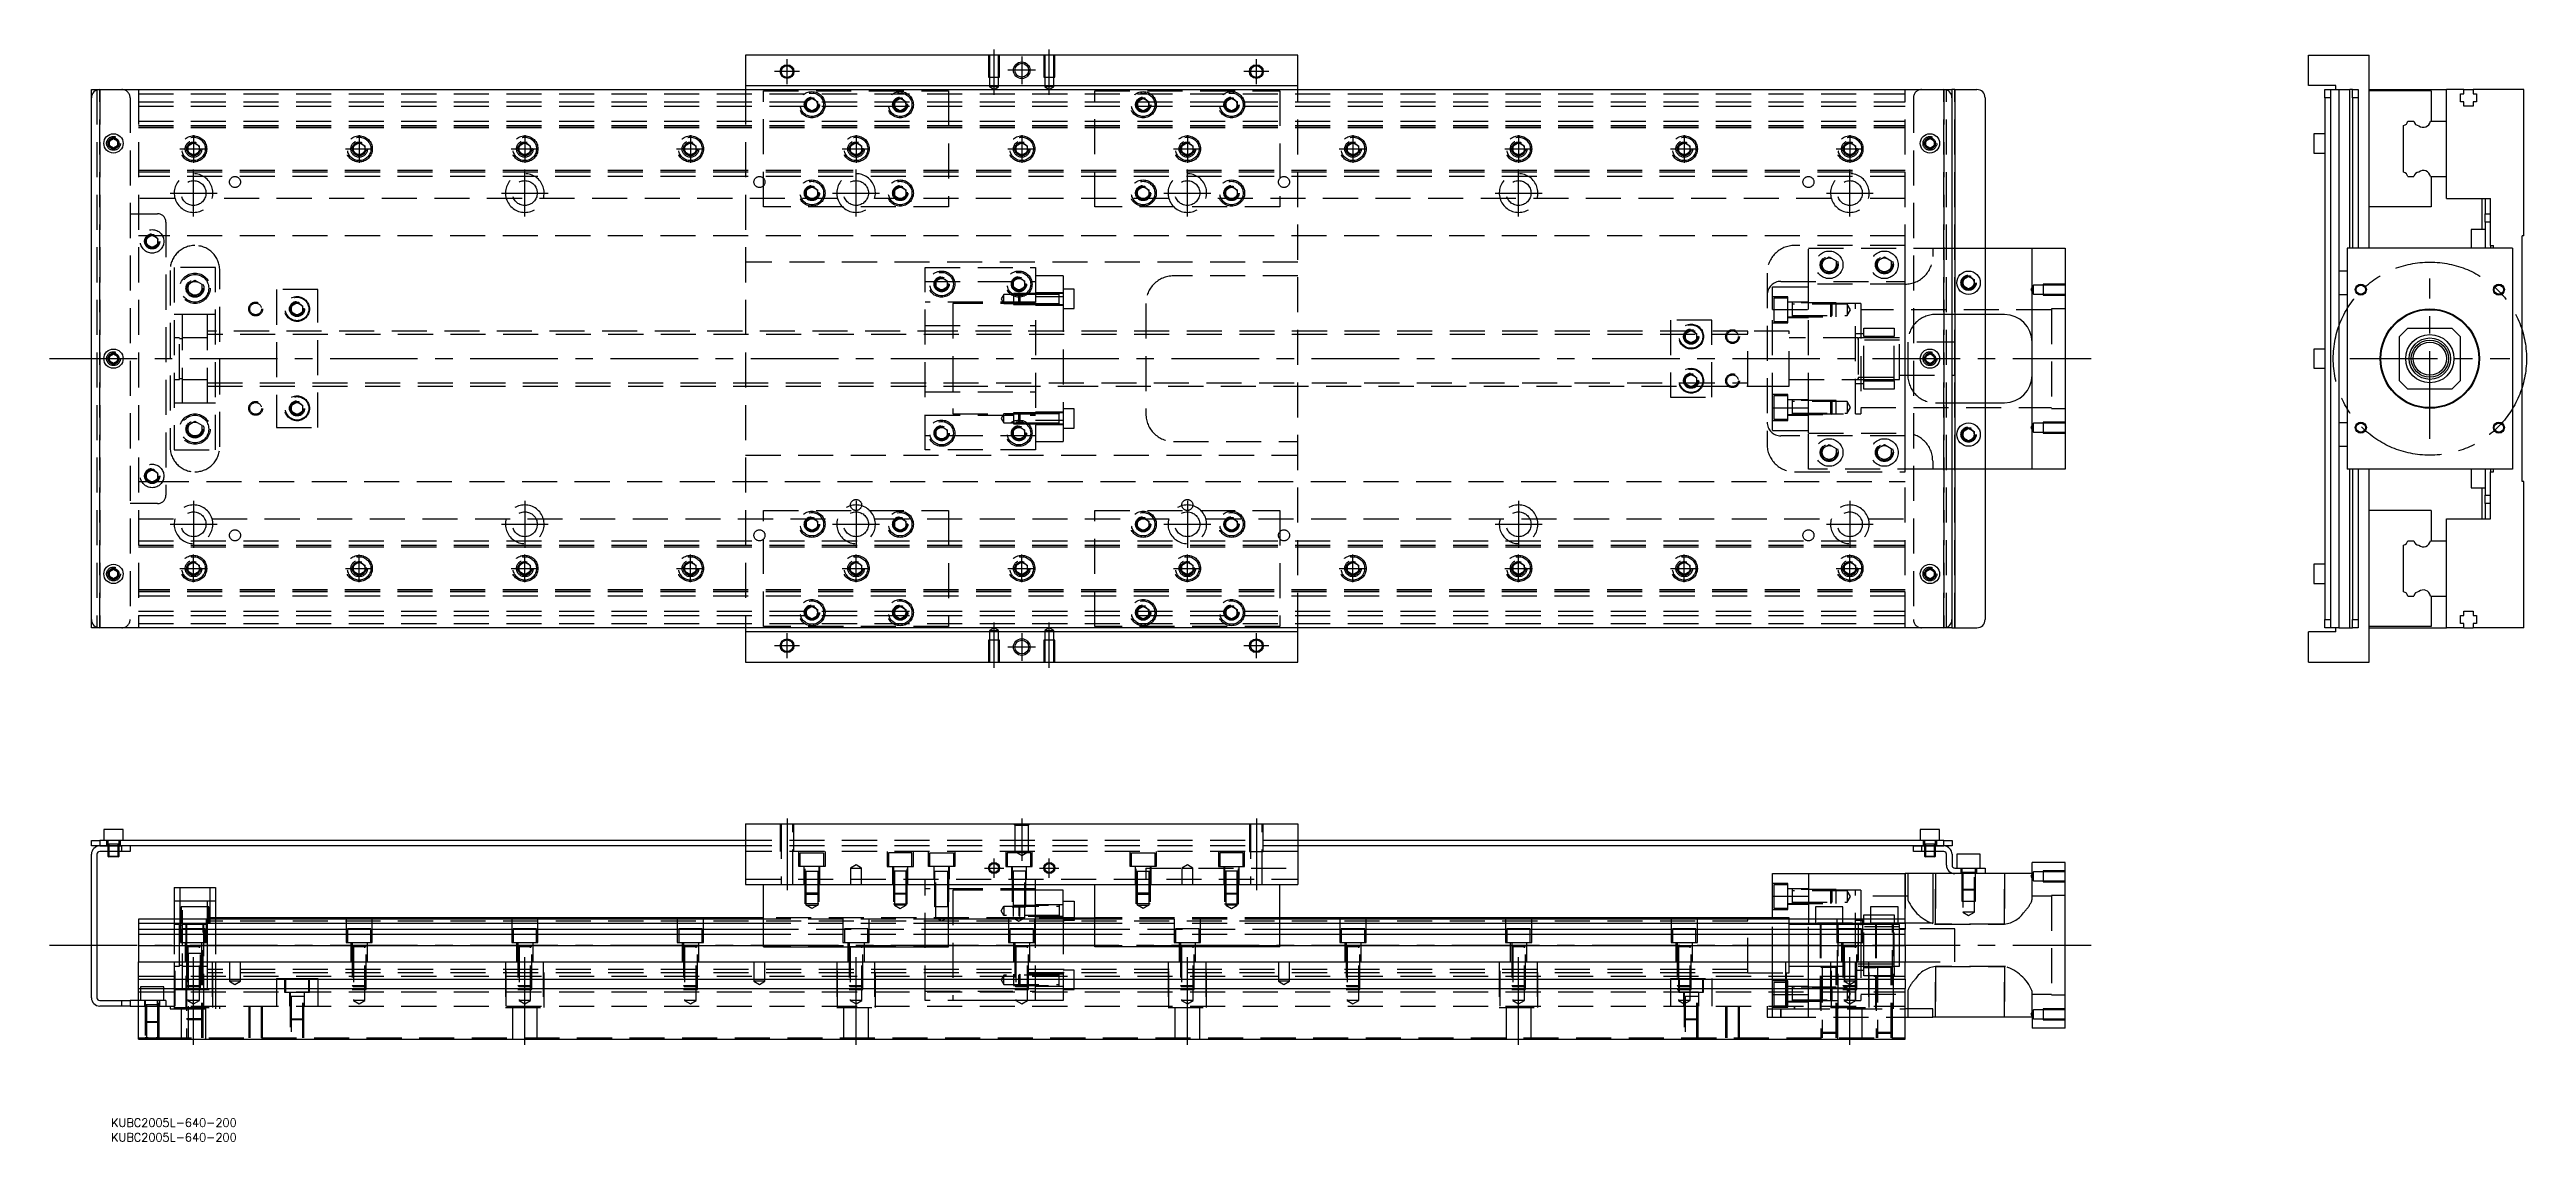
# Model space of a CAD drawing. Extents: x -15 to 882, y -284 to 112.
import ezdxf

# ---------------------------------------------------------------- set-up
doc = ezdxf.new("R2010")
doc.units = 0
doc.linetypes.add('CENTER', pattern=[50.8, 31.75, -6.35, 6.35, -6.35])
doc.linetypes.add('DASHED', pattern=[19.05, 12.7, -6.35])
doc.layers.get('0').update_dxf_attribs({"linetype": 'CONTINUOUS'})
doc.layers.add('CENTER', color=1, linetype='CENTER')
doc.styles.get("Standard").update_dxf_attribs({"font": 'txt.shx', "height": 3, "bigfont": 'bigfont.shx'})

# ---------------------------------------------------------------- blocks, each defined once
blk = doc.blocks.new('*U2')
at = {"color": 7, "linetype": 'CONTINUOUS'}
blk.add_text('KUBC2005L-640-200', height=3, dxfattribs=at).set_placement((7.12, -278.32))
blk = doc.blocks.new('*U3')
at = {"color": 7, "linetype": 'CONTINUOUS'}
blk.add_text('KUBC2005L-640-200', height=3, dxfattribs=at).set_placement((7.12, -283.62))

msp = doc.modelspace()

# ---------------------------------------------------------------- linework, layer by layer
at = {"color": 7, "linetype": 'CONTINUOUS'}
for p, q in [((437, 110), (237, 110)), ((237, 110), (237, 99)), ((437, 99), (437, 110)), ((803.1, 110), (825.1, 110)), ((803.1, 99), (803.1, 110)), ((825.1, 40), (825.1, 110)), ((237, 99), (437, 99)), ((237, 99), (237, 97.5)), ((437, 97.5), (437, 99)), ((813.1, 99), (803.1, 99)), ((813.1, 97.5), (813.1, 99)), ((0, 94.5), (0, 97.5)), ((0, 97.5), (3, 97.5)), ((0, -94.5), (0, 94.5)), ((3, 97.5), (671, 97.5)), ((671, 97.5), (674, 97.5)), ((674, 97.5), (674, 94.5)), ((675, 97.5), (674, 97.5)), ((674, 94.5), (674, -94.5)), ((675, 97.5), (675, -97.5)), ((675, 97.5), (683, 97.5)), ((686, 94.5), (686, -94.5)), ((809.1, 97.5), (811.1, 97.5)), ((809.1, 94.5), (809.1, 97.5)), ((811.1, 94.5), (809.1, 94.5)), ((809.1, 94.5), (809.1, -94.5)), ((811.1, 97.5), (814.1, 97.5)), ((811.1, 97.5), (811.1, 94.5)), ((811.1, 94.5), (811.1, -94.5)), ((814.1, 97.5), (814.1, 31.75)), ((814.1, 97.5), (818.1, 97.5)), ((818.1, 40), (818.1, 97.5)), ((819.1, 97.5), (818.1, 97.5)), ((819.1, 97.5), (821.1, 97.5)), ((819.1, 94.5), (819.1, 97.5)), ((821.1, 94.5), (819.1, 94.5)), ((819.1, 94.5), (819.1, 40)), ((821.1, 97.5), (821.1, 94.5)), ((821.1, 94.5), (821.1, 40)), ((825.1, 97.5), (853.1, 97.5)), ((847.6, 97), (825.1, 97)), ((847.6, 97), (847.6, 86)), ((853.1, 86), (853.1, 97.5)), ((859.4, 97.5), (853.1, 97.5)), ((858.25, 96), (859.4, 96)), ((858.25, 93), (858.25, 96)), ((859.4, 93), (858.25, 93)), ((859.4, 97.5), (862.8, 97.5)), ((859.4, 96), (859.4, 97.5)), ((859.4, 91.5), (859.4, 93)), ((862.8, 91.5), (859.4, 91.5)), ((862.8, 97.5), (862.8, 96)), ((881.1, 97.5), (862.8, 97.5)), ((862.8, 96), (863.95, 96)), ((862.8, 93), (862.8, 91.5)), ((863.95, 93), (862.8, 93)), ((863.95, 96), (863.95, 93)), ((881.1, 44.5), (881.1, 97.5)), ((805.1, 81.5), (805.1, 78)), ((809.1, 81.5), (805.1, 81.5)), ((837.6, 67.539608), (837.6, 84.460392)), ((839.139608, 86), (841.260392, 86)), ((847.281934, 86), (853.1, 86)), ((853.1, 66), (853.1, 86)), ((853.1, 66), (853.1, 86)), ((6.5, 78.866026), (8, 79.73205)), ((6.5, 77.133974), (6.5, 78.866026)), ((8, 76.26795), (6.5, 77.133974)), ((8, 79.73205), (9.5, 78.866026)), ((9.5, 77.133974), (8, 76.26795)), ((9.5, 78.866026), (9.5, 77.133974)), ((664.5, 78.866026), (666, 79.73205)), ((664.5, 77.133974), (664.5, 78.866026)), ((666, 76.26795), (664.5, 77.133974)), ((666, 79.73205), (667.5, 78.866026)), ((667.5, 77.133974), (666, 76.26795)), ((667.5, 78.866026), (667.5, 77.133974)), ((805.1, 78), (805.1, 74.5)), ((805.1, 74.5), (809.1, 74.5)), ((839.139608, 66), (841.260392, 66)), ((847.281934, 66), (853.1, 66)), ((847.6, 66), (847.6, 55)), ((853.1, 58), (853.1, 66)), ((847.6, 55), (825.1, 55)), ((853.1, 58), (869.1, 58)), ((866.1, 46.75), (866.1, 58)), ((867.1, 58), (867.1, 52.5)), ((869.1, 41), (869.1, 58)), ((862.1, 46.75), (862.1, 42.5)), ((867.1, 46.75), (862.1, 46.75)), ((867.1, 52.5), (869.1, 52.5)), ((867.1, 49.5), (867.1, 52.5)), ((869.1, 49.5), (867.1, 49.5)), ((867.1, 49.5), (867.1, 40)), ((686.005, 40), (703.005, 40)), ((703.005, -40), (703.005, 40)), ((703.005, 40), (715.005, 40)), ((715.005, 40), (715.005, -40)), ((817.1, 40), (817.1, -40)), ((877.1, 40), (817.1, 40)), ((862.1, 42.5), (862.1, 40)), ((869.1, 41), (870.1, 41)), ((869.1, 41), (869.1, 40)), ((870.1, 40), (870.1, 41)), ((877.1, 40), (877.1, -40)), ((881.1, 44.5), (880.6, 44.5)), ((880.6, -44.5), (880.6, 44.5)), ((678.005, 28.6547), (680.005, 29.809402)), ((678.005, 26.3453), (678.005, 28.6547)), ((680.005, 29.809402), (682.005, 28.6547)), ((682.005, 28.6547), (682.005, 26.3453)), ((814.1, 31.75), (814.1, 27.5)), ((817.1, 31.75), (814.1, 31.75)), ((814.1, 27.5), (814.1, 23.25)), ((680.005, 25.190598), (678.005, 26.3453)), ((682.005, 26.3453), (680.005, 25.190598)), ((814.1, 23.25), (814.1, -23.25)), ((814.1, 23.25), (817.1, 23.25)), ((693.005, 16), (686.005, 16)), ((839.1, 11), (836.1, 8)), ((839.1, 11), (855.1, 11)), ((858.1, 8), (855.1, 11)), ((6.5, 0.866026), (8, 1.73205)), ((6.5, -0.866026), (6.5, 0.866026)), ((8, 1.73205), (9.5, 0.866026)), ((9.5, 0.866026), (9.5, -0.866026)), ((664.505, 0.866026), (666.005, 1.73205)), ((664.505, -0.866026), (664.505, 0.866026)), ((666.005, 1.73205), (667.505, 0.866026)), ((667.505, 0.866026), (667.505, -0.866026)), ((805.1, 3.5), (805.1, 0)), ((809.1, 3.5), (805.1, 3.5)), ((836.1, -8), (836.1, 8)), ((858.1, 8), (858.1, -8)), ((8, -1.73205), (6.5, -0.866026)), ((9.5, -0.866026), (8, -1.73205)), ((666.005, -1.73205), (664.505, -0.866026)), ((667.505, -0.866026), (666.005, -1.73205)), ((805.1, 0), (805.1, -3.5)), ((805.1, -3.5), (809.1, -3.5)), ((836.1, -8), (839.1, -11)), ((855.1, -11), (858.1, -8)), ((686.005, -16), (693.005, -16)), ((855.1, -11), (839.1, -11)), ((678.005, -26.3453), (680.005, -25.190598)), ((678.005, -28.6547), (678.005, -26.3453)), ((680.005, -25.190598), (682.005, -26.3453)), ((682.005, -26.3453), (682.005, -28.6547)), ((814.1, -23.25), (814.1, -27.5)), ((817.1, -23.25), (814.1, -23.25)), ((680.005, -29.809402), (678.005, -28.6547)), ((682.005, -28.6547), (680.005, -29.809402)), ((814.1, -27.5), (814.1, -31.75)), ((814.1, -31.75), (814.1, -97.5)), ((814.1, -31.75), (817.1, -31.75)), ((703.005, -40), (686.005, -40)), ((715.005, -40), (703.005, -40)), ((877.1, -40), (817.1, -40)), ((818.1, -97.5), (818.1, -40)), ((819.1, -40), (819.1, -94.5)), ((821.1, -40), (821.1, -94.5)), ((825.1, -110), (825.1, -40)), ((862.1, -40), (862.1, -42.5)), ((862.1, -42.5), (862.1, -46.75)), ((867.1, -40), (867.1, -49.5)), ((868.7, -39.999994), (868.7, -40.000852)), ((869.1, -40), (869.1, -41)), ((869.1, -58), (869.1, -41)), ((869.1, -41), (870.1, -41)), ((870.1, -41), (870.1, -40)), ((881.1, -44.5), (880.6, -44.5)), ((881.1, -97.5), (881.1, -44.5)), ((862.1, -46.75), (867.1, -46.75)), ((866.1, -58), (866.1, -46.75)), ((867.1, -49.5), (869.1, -49.5)), ((867.1, -52.5), (867.1, -49.5)), ((869.1, -52.5), (867.1, -52.5)), ((867.1, -52.5), (867.1, -58)), ((847.6, -55), (825.1, -55)), ((847.6, -55), (847.6, -66)), ((853.1, -66), (853.1, -58)), ((853.1, -58), (869.1, -58)), ((837.6, -84.460392), (837.6, -67.539608)), ((839.139608, -66), (841.260392, -66)), ((847.281934, -66), (853.1, -66)), ((853.1, -86), (853.1, -66)), ((853.1, -86), (853.1, -66)), ((6.5, -77.133974), (8, -76.26795)), ((6.5, -78.866026), (6.5, -77.133974)), ((8, -79.73205), (6.5, -78.866026)), ((8, -76.26795), (9.5, -77.133974)), ((9.5, -78.866026), (8, -79.73205)), ((9.5, -77.133974), (9.5, -78.866026)), ((664.5, -77.133974), (666, -76.26795)), ((664.5, -78.866026), (664.5, -77.133974)), ((666, -79.73205), (664.5, -78.866026)), ((666, -76.26795), (667.5, -77.133974)), ((667.5, -78.866026), (666, -79.73205)), ((667.5, -77.133974), (667.5, -78.866026)), ((805.1, -74.5), (805.1, -78)), ((809.1, -74.5), (805.1, -74.5)), ((805.1, -78), (805.1, -81.5)), ((805.1, -81.5), (809.1, -81.5)), ((839.139608, -86), (841.260392, -86)), ((847.281934, -86), (853.1, -86)), ((847.6, -86), (847.6, -97)), ((853.1, -97.5), (853.1, -86)), ((0, -97.5), (0, -94.5)), ((3, -97.5), (0, -97.5)), ((671, -97.5), (3, -97.5)), ((237, -97.5), (237, -99)), ((437, -99), (437, -97.5)), ((674, -97.5), (671, -97.5)), ((674, -94.5), (674, -97.5)), ((674, -97.5), (675, -97.5)), ((675, -97.5), (683, -97.5)), ((809.1, -94.5), (811.1, -94.5)), ((809.1, -97.5), (809.1, -94.5)), ((811.1, -97.5), (809.1, -97.5)), ((811.1, -94.5), (811.1, -97.5)), ((814.1, -97.5), (811.1, -97.5)), ((813.1, -99), (813.1, -97.5)), ((814.1, -97.5), (818.1, -97.5)), ((818.1, -97.5), (819.1, -97.5)), ((819.1, -94.5), (821.1, -94.5)), ((819.1, -97.5), (819.1, -94.5)), ((821.1, -97.5), (819.1, -97.5)), ((821.1, -94.5), (821.1, -97.5)), ((847.6, -97), (825.1, -97)), ((825.1, -97.5), (853.1, -97.5)), ((859.4, -97.5), (853.1, -97.5)), ((858.25, -93), (859.4, -93)), ((858.25, -96), (858.25, -93)), ((859.4, -96), (858.25, -96)), ((859.4, -91.5), (862.8, -91.5)), ((859.4, -93), (859.4, -91.5)), ((859.4, -97.5), (859.4, -96)), ((859.4, -97.5), (862.8, -97.5)), ((862.8, -91.5), (862.8, -93)), ((862.8, -93), (863.95, -93)), ((862.8, -96), (862.8, -97.5)), ((863.95, -96), (862.8, -96)), ((881.1, -97.5), (862.8, -97.5)), ((863.95, -93), (863.95, -96)), ((437, -99), (237, -99)), ((237, -99), (237, -110)), ((437, -110), (437, -99)), ((803.1, -110), (803.1, -99)), ((813.1, -99), (803.1, -99)), ((237, -110), (437, -110)), ((803.1, -110), (825.1, -110)), ((237, -168.55), (237, -190.55)), ((237, -168.55), (437, -168.55)), ((437, -168.55), (437, -190.55)), ((0, -176.55), (0, -174.55)), ((0, -174.55), (3, -174.55)), ((3, -176.55), (0, -176.55)), ((3, -174.55), (3, -176.55)), ((237, -174.55), (3, -174.55)), ((11, -176.55), (3, -176.55)), ((3, -176.55), (11, -176.55)), ((11, -178.55), (3, -178.55)), ((11.5, -170.55), (4.5, -170.55)), ((4.5, -170.55), (4.5, -174.55)), ((6, -178.55), (6, -180.2)), ((6.35, -178.55), (6.35, -180.55)), ((9.65, -180.55), (9.65, -178.55)), ((10, -180.2), (10, -178.55)), ((237, -176.55), (11, -176.55)), ((11, -178.55), (11, -176.55)), ((14, -178.55), (11, -178.55)), ((11.5, -174.55), (11.5, -170.55)), ((14, -176.55), (14, -178.55)), ((671, -174.55), (437, -174.55)), ((663, -176.55), (437, -176.55)), ((660.005, -178.55), (660.005, -176.55)), ((663.005, -178.55), (660.005, -178.55)), ((669.505, -170.55), (662.505, -170.55)), ((662.505, -170.55), (662.505, -174.55)), ((663.005, -176.55), (663.005, -178.55)), ((663.005, -176.55), (671.005, -176.55)), ((671.005, -176.55), (663.005, -176.55)), ((671.005, -178.55), (663.005, -178.55)), ((664.005, -178.55), (664.005, -180.2)), ((664.355, -178.55), (664.355, -180.55)), ((667.655, -180.55), (667.655, -178.55)), ((668.005, -180.2), (668.005, -178.55)), ((669.505, -174.55), (669.505, -170.55)), ((671.005, -176.55), (671.005, -174.55)), ((671.005, -174.55), (674.005, -174.55)), ((674.005, -176.55), (671.005, -176.55)), ((674.005, -174.55), (674.005, -176.55)), ((0, -231.55), (0, -179.55)), ((2, -179.55), (2, -231.55)), ((6, -180.2), (10, -180.2)), ((6, -180.2), (6.35, -180.55)), ((9.65, -180.55), (6.35, -180.55)), ((9.65, -180.55), (10, -180.2)), ((609.005, -186.55), (622.005, -186.55)), ((609.005, -194.76658), (609.005, -186.55)), ((622.005, -186.55), (622.005, -203.05)), ((622.005, -186.55), (657.005, -186.55)), ((657.005, -203.05), (657.005, -186.55)), ((667.005, -186.55), (657.005, -186.55)), ((664.005, -180.2), (668.005, -180.2)), ((664.005, -180.2), (664.355, -180.55)), ((667.655, -180.55), (664.355, -180.55)), ((675.005, -186.55), (667.005, -186.55)), ((667.005, -186.55), (667.005, -204.55)), ((667.655, -180.55), (668.005, -180.2)), ((672.005, -183.55), (672.005, -179.55)), ((674.005, -179.55), (674.005, -183.55)), ((675.005, -184.55), (683.005, -184.55)), ((683.005, -186.55), (675.005, -186.55)), ((684.255, -179.55), (675.755, -179.55)), ((675.755, -179.55), (675.755, -184.55)), ((683.005, -186.55), (683.005, -184.55)), ((683.005, -184.55), (686.005, -184.55)), ((686.005, -186.55), (683.005, -186.55)), ((684.255, -184.55), (684.255, -179.55)), ((686.005, -184.55), (686.005, -186.55)), ((703.005, -186.55), (686.005, -186.55)), ((715.005, -182.55), (703.005, -182.55)), ((703.005, -186.55), (703.005, -182.55)), ((715.005, -242.55), (715.005, -182.55)), ((30, -191.55), (45, -191.55)), ((30, -191.55), (30, -203.05)), ((45, -191.55), (45, -203.05)), ((237, -190.55), (437, -190.55)), ((243.5, -213.05), (243.5, -190.55)), ((310.5, -213.05), (310.5, -190.55)), ((342, -203.05), (342, -190.55)), ((352, -192.55), (342, -192.55)), ((342, -203.05), (342, -192.55)), ((352, -203.05), (352, -192.55)), ((352, -196.55), (356, -196.55)), ((356, -196.55), (356, -203.05)), ((363.5, -213.05), (363.5, -190.55)), ((430.5, -213.05), (430.5, -190.55)), ((609.005, -194.76658), (622.005, -194.76658)), ((609.005, -203.05), (609.005, -194.76658)), ((243.5, -203.05), (17, -203.05)), ((17, -203.05), (17, -204.589608)), ((243.5, -204.589608), (17, -204.589608)), ((17, -204.589608), (17, -206.710392)), ((243.5, -202.55), (45, -202.55)), ((363.5, -203.05), (310.5, -203.05)), ((363.5, -204.589608), (310.5, -204.589608)), ((356, -202.55), (363.5, -202.55)), ((600, -202.55), (430.5, -202.55)), ((657, -203.05), (430.5, -203.05)), ((657, -204.589608), (430.5, -204.589608)), ((600.005, -202.55), (600, -202.55)), ((600.005, -202.55), (600.005, -203.05)), ((609.005, -202.55), (600.005, -202.55)), ((600.01, -202.55), (600.005, -202.55)), ((634.505, -198.55), (624.505, -198.55)), ((624.505, -198.55), (624.505, -203.05)), ((634.505, -203.05), (634.505, -198.55)), ((654.505, -198.55), (644.505, -198.55)), ((644.505, -198.55), (644.505, -203.05)), ((654.505, -203.05), (654.505, -198.55)), ((657.005, -204.589608), (657.005, -203.05)), ((667.005, -204.55), (657.005, -204.55)), ((657.005, -204.589608), (657.005, -206.710392)), ((17, -206.710392), (243.5, -206.710392)), ((17, -206.710392), (17, -208.620532)), ((243.5, -208.620532), (17, -208.620532)), ((17, -208.620532), (17, -212.731934)), ((17, -212.731934), (17, -218.55)), ((243.5, -212.731934), (17, -212.731934)), ((243.5, -213.05), (310.5, -213.05)), ((310.5, -206.710392), (363.5, -206.710392)), ((363.5, -208.620532), (310.5, -208.620532)), ((363.5, -212.731934), (310.5, -212.731934)), ((430.5, -213.05), (363.5, -213.05)), ((430.5, -206.710392), (657, -206.710392)), ((657, -208.620532), (430.5, -208.620532)), ((657, -212.731934), (430.5, -212.731934)), ((657.005, -208.620532), (657.005, -206.710392)), ((657.005, -212.731934), (657.005, -208.620532)), ((657.005, -212.731934), (657.005, -218.55)), ((17, -224.85), (17, -218.55)), ((17, -218.55), (657, -218.55)), ((657.005, -224.85), (657.005, -218.55)), ((3, -232.55), (11, -232.55)), ((11, -234.55), (11, -232.55)), ((11, -232.55), (14, -232.55)), ((14, -232.55), (14, -234.55)), ((17, -232.55), (14, -232.55)), ((17, -224.85), (657, -224.85)), ((17, -228.25), (17, -224.85)), ((17, -246.55), (17, -228.25)), ((17, -228.25), (657, -228.25)), ((657.005, -224.85), (657.005, -228.25)), ((657.005, -246.55), (657.005, -228.25)), ((11, -234.55), (3, -234.55)), ((14, -234.55), (11, -234.55)), ((14, -234.55), (17, -234.55)), ((667.005, -235.55), (657.005, -235.55)), ((657.005, -238.55), (667.005, -238.55)), ((667.005, -238.55), (667.005, -235.55)), ((703.005, -238.55), (667.005, -238.55)), ((703.005, -238.55), (703.005, -242.55)), ((17, -246.55), (657, -246.55)), ((715.005, -242.55), (703.005, -242.55))]:
    msp.add_line(p, q, dxfattribs=at)
at = {"color": 3, "linetype": 'DASHED'}
for p, q in [((325.000006, 110), (325.000006, 102)), ((325.35, 110), (325.35, 102)), ((328.65, 102), (328.65, 110)), ((328.999994, 102), (328.999994, 110)), ((345.000006, 110), (345.000006, 102)), ((345.35, 110), (345.35, 102)), ((348.65, 102), (348.65, 110)), ((348.999994, 102), (348.999994, 110)), ((325.000006, 102), (328.999994, 102)), ((325.35, 102), (325.35, 98.5)), ((328.65, 98.5), (328.65, 102)), ((345.000006, 102), (348.999994, 102)), ((345.35, 102), (345.35, 98.5)), ((348.65, 98.5), (348.65, 102)), ((2, 97.5), (2, -97.5)), ((3, 97.5), (3, -97.5)), ((3, -97.5), (3, 97.5)), ((3, -97.5), (3, 97.5)), ((3, 97.5), (3, -97.5)), ((14, 94.5), (14, -94.5)), ((17, 97.5), (17, -97.5)), ((17, 96), (657, 96)), ((17, 93), (657, 93)), ((17, 91.5), (657, 91.5)), ((237, 97.5), (237, -97.5)), ((243.5, 97), (310.5, 97)), ((243.5, 55), (243.5, 97)), ((259, 93.1547), (261, 94.309402)), ((259, 90.8453), (259, 93.1547)), ((261, 89.690598), (259, 90.8453)), ((261, 94.309402), (263, 93.1547)), ((263, 90.8453), (261, 89.690598)), ((263, 93.1547), (263, 90.8453)), ((263.483582, 92.286038), (263.5, 92)), ((291, 93.1547), (293, 94.309402)), ((291, 90.8453), (291, 93.1547)), ((293, 89.690598), (291, 90.8453)), ((293, 94.309402), (295, 93.1547)), ((295, 90.8453), (293, 89.690598)), ((295, 93.1547), (295, 90.8453)), ((295.483582, 92.286038), (295.5, 92)), ((310.5, 97), (310.5, 55)), ((328.65, 98.5), (325.35, 98.5)), ((325.35, 98.5), (327, 97.547372)), ((327, 97.547372), (328.65, 98.5)), ((348.65, 98.5), (345.35, 98.5)), ((345.35, 98.5), (347, 97.547372)), ((347, 97.547372), (348.65, 98.5)), ((363.5, 97), (430.5, 97)), ((363.5, 55), (363.5, 97)), ((378.5, 92), (378.518502, 92.303588)), ((379, 93.1547), (381, 94.309402)), ((379, 90.8453), (379, 93.1547)), ((381, 89.690598), (379, 90.8453)), ((381, 94.309402), (383, 93.1547)), ((383, 90.8453), (381, 89.690598)), ((383, 93.1547), (383, 90.8453)), ((410.5, 92), (410.512884, 92.253488)), ((411, 93.1547), (413, 94.309402)), ((411, 90.8453), (411, 93.1547)), ((413, 89.690598), (411, 90.8453)), ((413, 94.309402), (415, 93.1547)), ((415, 90.8453), (413, 89.690598)), ((415, 93.1547), (415, 90.8453)), ((430.5, 97), (430.5, 55)), ((437, -97.5), (437, 97.5)), ((657, -97.5), (657, 97.5)), ((660, 94.5), (660, -94.5)), ((671, -97.5), (671, 97.5)), ((671, 97.5), (671, -97.5)), ((672, -97.5), (672, 97.5)), ((675, -97.5), (675, 97.5)), ((17, 86), (657, 86)), ((17, 84.460392), (657, 84.460392)), ((17, 84.403994), (657, 84.403994)), ((17, 83.8), (657, 83.8)), ((9.973226, 78.326156), (10, 78)), ((34.5, 76), (34.534018, 76.411016)), ((35, 77.1547), (37, 78.309402)), ((35, 74.8453), (35, 77.1547)), ((37, 73.690598), (35, 74.8453)), ((37, 78.309402), (39, 77.1547)), ((39, 74.8453), (37, 73.690598)), ((39, 77.1547), (39, 74.8453)), ((94.5, 76), (94.534018, 76.411016)), ((95, 77.1547), (97, 78.309402)), ((95, 74.8453), (95, 77.1547)), ((97, 73.690598), (95, 74.8453)), ((97, 78.309402), (99, 77.1547)), ((99, 74.8453), (97, 73.690598)), ((99, 77.1547), (99, 74.8453)), ((155, 77.1547), (157, 78.309402)), ((155, 74.8453), (155, 77.1547)), ((157, 73.690598), (155, 74.8453)), ((157, 78.309402), (159, 77.1547)), ((159, 74.8453), (157, 73.690598)), ((159, 77.1547), (159, 74.8453)), ((159.483582, 76.286038), (159.5, 76)), ((214.5, 76), (214.534018, 76.411016)), ((215, 77.1547), (217, 78.309402)), ((215, 74.8453), (215, 77.1547)), ((217, 73.690598), (215, 74.8453)), ((217, 78.309402), (219, 77.1547)), ((219, 74.8453), (217, 73.690598)), ((219, 77.1547), (219, 74.8453)), ((275, 77.1547), (277, 78.309402)), ((275, 74.8453), (275, 77.1547)), ((277, 73.690598), (275, 74.8453)), ((277, 78.309402), (279, 77.1547)), ((279, 74.8453), (277, 73.690598)), ((279, 77.1547), (279, 74.8453)), ((279.483582, 76.286038), (279.5, 76)), ((334.5, 76), (334.534018, 76.411016)), ((335, 77.1547), (337, 78.309402)), ((335, 74.8453), (335, 77.1547)), ((337, 73.690598), (335, 74.8453)), ((337, 78.309402), (339, 77.1547)), ((339, 74.8453), (337, 73.690598)), ((339, 77.1547), (339, 74.8453)), ((394.5, 76), (394.534018, 76.411016)), ((395, 77.1547), (397, 78.309402)), ((395, 74.8453), (395, 77.1547)), ((397, 73.690598), (395, 74.8453)), ((397, 78.309402), (399, 77.1547)), ((399, 74.8453), (397, 73.690598)), ((399, 77.1547), (399, 74.8453)), ((454.5, 76), (454.534018, 76.411016)), ((455, 77.1547), (457, 78.309402)), ((455, 74.8453), (455, 77.1547)), ((457, 73.690598), (455, 74.8453)), ((457, 78.309402), (459, 77.1547)), ((459, 74.8453), (457, 73.690598)), ((459, 77.1547), (459, 74.8453)), ((514.5, 76), (514.534018, 76.411016)), ((515, 77.1547), (517, 78.309402)), ((515, 74.8453), (515, 77.1547)), ((517, 73.690598), (515, 74.8453)), ((517, 78.309402), (519, 77.1547)), ((519, 74.8453), (517, 73.690598)), ((519, 77.1547), (519, 74.8453)), ((574.5, 76), (574.534018, 76.411016)), ((575, 77.1547), (577, 78.309402)), ((575, 74.8453), (575, 77.1547)), ((577, 73.690598), (575, 74.8453)), ((577, 78.309402), (579, 77.1547)), ((579, 74.8453), (577, 73.690598)), ((579, 77.1547), (579, 74.8453)), ((635, 77.1547), (637, 78.309402)), ((635, 74.8453), (635, 77.1547)), ((637, 73.690598), (635, 74.8453)), ((637, 78.309402), (639, 77.1547)), ((639, 74.8453), (637, 73.690598)), ((639, 77.1547), (639, 74.8453)), ((639.483582, 76.286038), (639.5, 76)), ((667.973226, 78.326156), (668, 78)), ((657, 68.2), (17, 68.2)), ((657, 67.596006), (17, 67.596006)), ((657, 67.539608), (17, 67.539608)), ((657, 66), (17, 66)), ((30.291796, 58), (17, 58)), ((270.291796, 58), (43.708204, 58)), ((310.5, 55), (243.5, 55)), ((259, 61.1547), (261, 62.309402)), ((259, 58.8453), (259, 61.1547)), ((261, 57.690598), (259, 58.8453)), ((261, 62.309402), (263, 61.1547)), ((263, 58.8453), (261, 57.690598)), ((263, 61.1547), (263, 58.8453)), ((263.483582, 60.286038), (263.5, 60)), ((390.291796, 58), (283.708204, 58)), ((291, 61.1547), (293, 62.309402)), ((291, 58.8453), (291, 61.1547)), ((293, 57.690598), (291, 58.8453)), ((293, 62.309402), (295, 61.1547)), ((295, 58.8453), (293, 57.690598)), ((295, 61.1547), (295, 58.8453)), ((295.483582, 60.286038), (295.5, 60)), ((430.5, 55), (363.5, 55)), ((379, 61.1547), (381, 62.309402)), ((379, 58.8453), (379, 61.1547)), ((381, 57.690598), (379, 58.8453)), ((381, 62.309402), (383, 61.1547)), ((383, 58.8453), (381, 57.690598)), ((383, 61.1547), (383, 58.8453)), ((383.483582, 60.286038), (383.5, 60)), ((630.291796, 58), (403.708204, 58)), ((410.5, 60), (410.512884, 60.253488)), ((411, 61.1547), (413, 62.309402)), ((411, 58.8453), (411, 61.1547)), ((413, 57.690598), (411, 58.8453)), ((413, 62.309402), (415, 61.1547)), ((415, 58.8453), (413, 57.690598)), ((415, 61.1547), (415, 58.8453)), ((657, 58), (643.708204, 58)), ((14, 52.5), (24, 52.5)), ((27, 49.5), (27, -49.5)), ((21.359688, 44.5), (17, 44.5)), ((19.5, 42.5), (19.534018, 42.911016)), ((20, 43.6547), (22, 44.809402)), ((20, 41.3453), (20, 43.6547)), ((22, 40.190598), (20, 41.3453)), ((22, 44.809402), (24, 43.6547)), ((24, 41.3453), (22, 40.190598)), ((657, 44.5), (22.640312, 44.5)), ((24, 43.6547), (24, 41.3453)), ((657.005, 41), (617.005, 41)), ((622.005, 27), (622.005, 40)), ((622.005, 40), (667.005, 40)), ((627.005, 35.443376), (629.505, 36.886752)), ((629.505, 36.886752), (632.005, 35.443376)), ((647.005, 35.443376), (649.505, 36.886752)), ((649.505, 36.886752), (652.005, 35.443376)), ((657.005, 28), (657.005, 41)), ((667.005, 40), (667.005, 37)), ((667.005, 40), (674.005, 40)), ((674.005, 40), (686.005, 40)), ((28.5, 32), (28.5, -32)), ((45, 33), (30, 33)), ((30, 33), (30, -33)), ((35, 26.943376), (37.5, 28.386752)), ((35, 24.056624), (35, 26.943376)), ((37.5, 28.386752), (40, 26.943376)), ((40, 26.943376), (40, 24.056624)), ((45, -33), (45, 33)), ((46.5, -32), (46.5, 32)), ((437, 35), (237, 35)), ((302, 33), (342, 33)), ((302, -33), (302, 33)), ((302, 28), (342, 28)), ((306, 28.1547), (308, 29.309402)), ((306, 25.8453), (306, 28.1547)), ((308, 29.309402), (310, 28.1547)), ((310, 28.1547), (310, 25.8453)), ((310.483582, 27.286038), (310.5, 27)), ((334, 28.1547), (336, 29.309402)), ((334, 25.8453), (334, 28.1547)), ((336, 29.309402), (338, 28.1547)), ((338, 28.1547), (338, 25.8453)), ((338.483582, 27.286038), (338.5, 27)), ((342, 33), (342, -33)), ((352, 30), (342, 30)), ((352, 30), (352, 22.36068)), ((437, 30), (392, 30)), ((607.005, 31), (607.005, -31)), ((612.005, 28), (657.005, 28)), ((622.005, 17.78342), (622.005, 27)), ((657.005, 27), (622.005, 27)), ((627.005, 32.556624), (627.005, 35.443376)), ((629.505, 31.113248), (627.005, 32.556624)), ((632.005, 32.556624), (629.505, 31.113248)), ((632.005, 35.443376), (632.005, 32.556624)), ((632.482798, 34.364306), (632.505, 34)), ((647.005, 32.556624), (647.005, 35.443376)), ((649.505, 31.113248), (647.005, 32.556624)), ((652.005, 32.556624), (649.505, 31.113248)), ((652.005, 35.443376), (652.005, 32.556624)), ((652.482798, 34.364306), (652.505, 34)), ((657.005, -28), (657.005, 28)), ((677.505, 27.5), (677.53189, 27.865682)), ((707.005, 26.999994), (707.005, 23.000006)), ((715.005, 26.999994), (707.005, 26.999994)), ((34.5, 25.5), (34.520026, 25.846056)), ((37.5, 22.613248), (35, 24.056624)), ((40, 24.056624), (37.5, 22.613248)), ((67, 25), (67, -25)), ((82, 25), (67, 25)), ((72.5, 19.1547), (74.5, 20.309402)), ((72.5, 16.8453), (72.5, 19.1547)), ((74.5, 20.309402), (76.5, 19.1547)), ((76.5, 19.1547), (76.5, 16.8453)), ((76.983582, 18.286038), (77, 18)), ((82, -25), (82, 25)), ((342, 20.5), (302, 20.5)), ((308, 24.690598), (306, 25.8453)), ((310, 25.8453), (308, 24.690598)), ((312, 20), (312, -20)), ((342, 20), (312, 20)), ((330.5, 23.300636), (329.547372, 21.650636)), ((329.547372, 21.650636), (330.5, 20.000636)), ((330.5, 20.000636), (330.5, 23.300636)), ((334, 23.300636), (330.5, 23.300636)), ((330.5, 20.000636), (334, 20.000636)), ((336, 24.690598), (334, 25.8453)), ((334, 23.65063), (334, 19.65064)), ((336.35, 23.65063), (334, 23.65063)), ((336, 23.300636), (334, 23.300636)), ((334, 20.000636), (336, 20.000636)), ((334, 19.65064), (336.35, 19.65064)), ((338, 25.8453), (336, 24.690598)), ((336.35, 23.650636), (336, 23.300636)), ((336, 20.000636), (336, 23.300636)), ((342, 23.300636), (336, 23.300636)), ((342, 23.300636), (336, 23.300636)), ((336, 20.000636), (342, 20.000636)), ((336, 20.000636), (336.35, 19.650636)), ((336, 20.000636), (342, 20.000636)), ((336.35, 23.650636), (336.35, 19.650636)), ((342, 23.650632), (336.35, 23.650636)), ((342, 23.65063), (336.35, 23.65063)), ((336.35, 19.65064), (342, 19.65064)), ((336.35, 19.650636), (342, 19.650638)), ((352, 23.900636), (342, 23.900636)), ((350.605, 23.650636), (342, 23.650632)), ((350.6, 23.300636), (342, 23.300636)), ((352, 22.36068), (342, 22.36068)), ((342, 20.000636), (350.6, 20.000636)), ((342, 19.650638), (350.605, 19.650636)), ((342, 19.400636), (352, 19.400636)), ((352, 23.650636), (350.595, 23.650636)), ((350.595, 19.650636), (352, 19.650636)), ((350.6, 19.65063), (350.6, 23.65064)), ((350.6, 23.300636), (350.6, 23.65064)), ((350.6, 23.434174), (350.6, 23.650636)), ((350.6, 23.650636), (350.6, 23.433968)), ((350.6, 19.65063), (350.6, 20.000636)), ((350.6, 19.867344), (350.6, 19.650636)), ((350.6, 19.650636), (350.6, 19.867096)), ((356, 25.150636), (352, 25.150636)), ((352, 22.36068), (352, -22.36068)), ((352, 18.150636), (356, 18.150636)), ((356, 18.150636), (356, 25.150636)), ((382, 20), (382, -20)), ((609.005, 26), (622.005, 26)), ((609.005, 17.78342), (609.005, 26)), ((614.505, 22.42767), (609.005, 22.42767)), ((609.505, 21.92767), (609.505, 13.42767)), ((614.505, 21.92767), (609.505, 21.92767)), ((614.505, 12.92767), (614.505, 22.42767)), ((622.005, 20.42767), (614.505, 20.42767)), ((632.005, 20.177664), (614.505, 20.177664)), ((616.105, 20.177674), (616.105, 15.177664)), ((636.005, 19.77767), (616.105, 19.77767)), ((622.005, 17.78342), (622.005, 26)), ((639.005, 20), (622.005, 20)), ((639.005, 20), (622.005, 20)), ((630.105, 15.17767), (630.105, 20.17767)), ((630.505, 19.77767), (630.105, 20.17767)), ((630.505, 19.77767), (630.505, 15.57767)), ((632.005, 15.177674), (632.005, 20.177664)), ((636.005, 19.77767), (636.005, 15.57767)), ((637.217436, 17.67767), (636.005, 19.77767)), ((639.005, -20), (639.005, 20)), ((641.005, 20), (639.005, 20)), ((641.005, 20), (641.005, -20)), ((703.505, 26.65), (702.552372, 25)), ((702.552372, 25), (703.505, 23.35)), ((703.505, 23.35), (703.505, 26.65)), ((707.005, 26.65), (703.505, 26.65)), ((703.505, 23.35), (707.005, 23.35)), ((715.005, 26.65), (707.005, 26.65)), ((707.005, 23.35), (715.005, 23.35)), ((707.005, 23.000006), (715.005, 23.000006)), ((710.005, 18), (710.005, -18)), ((715.005, 18), (710.005, 18)), ((33, 16), (30, 16)), ((33, -16), (33, 16)), ((42, 16), (33, 16)), ((42, 16), (33, 16)), ((42, -16), (42, 16)), ((45, 16), (42, 16)), ((312, 10), (42, 10)), ((74.5, 15.690598), (72.5, 16.8453)), ((76.5, 16.8453), (74.5, 15.690598)), ((302, 12), (342, 12)), ((352, 10), (312, 10)), ((352, 10), (312, 10)), ((352, 9.999994), (312, 9.999994)), ((600.005, 10), (352, 10)), ((572, 14), (572, -14)), ((587, 14), (572, 14)), ((577.5, 9.1547), (579.5, 10.309402)), ((577.5, 6.8453), (577.5, 9.1547)), ((579.5, 10.309402), (581.5, 9.1547)), ((581.5, 9.1547), (581.5, 6.8453)), ((587, -14), (587, 14)), ((600.005, -10), (600.005, 10)), ((615.005, 10), (600.005, 10)), ((609.005, -17.78342), (609.005, 17.78342)), ((609.005, 17.78342), (622.005, 17.78342)), ((609.005, 12.92767), (614.505, 12.92767)), ((615.005, 10), (609.005, 10)), ((609.505, 13.42767), (614.505, 13.42767)), ((614.505, 15.177674), (632.005, 15.177674)), ((614.505, 14.92767), (622.005, 14.92767)), ((615.005, -10), (615.005, 10)), ((615.005, -10), (615.005, 10)), ((616.105, 15.57767), (636.005, 15.57767)), ((622.005, -17.78342), (622.005, 17.78342)), ((622.005, -17.78342), (622.005, 17.78342)), ((630.105, 15.17767), (630.505, 15.57767)), ((636.005, 15.57767), (637.217436, 17.67767)), ((642.005, 9), (639.005, 9)), ((710.005, 17.75), (641.005, 17.75)), ((642.005, 11), (653.005, 11)), ((642.005, 8), (642.005, 11)), ((653.005, 11), (653.005, 8)), ((674.005, 16), (668.005, 16)), ((686.005, 16), (674.005, 16)), ((6, 0), (6.023172, 0.30356)), ((31.85, 7.5), (30, 7.5)), ((31.85, -7.5), (31.85, 7.5)), ((33, 7.15), (31.85, 7.15)), ((42, 7.5), (33, 7.5)), ((42, 7.5), (33, 7.5)), ((600, 8.75), (42, 8.75)), ((579.5, 5.690598), (577.5, 6.8453)), ((581.5, 6.8453), (579.5, 5.690598)), ((581.983582, 8.286038), (582, 8)), ((640.01, 7.5), (615.005, 7.5)), ((640, 7.5), (615.005, 7.5)), ((653.005, 7.5), (640, 7.5)), ((640.01, 7.5), (640, 7.5)), ((640.005, 6.950984), (640.005, 7.5)), ((640.005, 7.5), (640.005, 6.951128)), ((640.005, 6.951128), (640.005, -6.950984)), ((655.005, 6.75), (640.005, 6.75)), ((653.005, 7.5), (640.01, 7.5)), ((653.005, 8), (642.005, 8)), ((642.005, -8), (642.005, 8)), ((653.005, -8), (653.005, 8)), ((655.005, 7.5), (653.005, 7.5)), ((655.005, -7.5), (655.005, 7.5)), ((674.005, 6), (655.005, 6)), ((658.005, 6), (658.005, -6)), ((667.978226, 0.326156), (668.005, 0)), ((675.005, 6), (674.005, 6)), ((675.005, -6), (675.005, 6)), ((30, -7.5), (31.85, -7.5)), ((31.85, -7.15), (33, -7.15)), ((33, -7.5), (42, -7.5)), ((33, -7.5), (42, -7.5)), ((42, -8.75), (600, -8.75)), ((577.5, -6.8453), (579.5, -5.690598)), ((577.5, -9.1547), (577.5, -6.8453)), ((579.5, -5.690598), (581.5, -6.8453)), ((581.5, -6.8453), (581.5, -9.1547)), ((581.983582, -7.713962), (582, -8)), ((615.005, -7.5), (640.01, -7.5)), ((615.005, -7.5), (640, -7.5)), ((640, -7.5), (653.005, -7.5)), ((640, -7.5), (640.01, -7.5)), ((640.005, -6.75), (655.005, -6.75)), ((640.005, -7.499332), (640.005, -6.950962)), ((640.005, -6.950984), (640.005, -7.5)), ((640.005, -7.5), (640.005, -7.499332)), ((640.01, -7.5), (653.005, -7.5)), ((642.005, -8), (653.005, -8)), ((642.005, -11), (642.005, -8)), ((653.005, -7.5), (655.005, -7.5)), ((653.005, -8), (653.005, -11)), ((655.005, -6), (674.005, -6)), ((674.005, -6), (675.005, -6)), ((30, -16), (33, -16)), ((33, -16), (42, -16)), ((33, -16), (42, -16)), ((42, -10), (312, -10)), ((42, -16), (45, -16)), ((72, -18), (72.012884, -17.746512)), ((72.5, -16.8453), (74.5, -15.690598)), ((72.5, -19.1547), (72.5, -16.8453)), ((74.5, -15.690598), (76.5, -16.8453)), ((76.5, -16.8453), (76.5, -19.1547)), ((302, -12), (342, -12)), ((312, -9.999994), (352, -9.999994)), ((312, -10), (352, -10)), ((312, -10), (352, -10)), ((352, -10), (600.005, -10)), ((572, -14), (587, -14)), ((579.5, -10.309402), (577.5, -9.1547)), ((581.5, -9.1547), (579.5, -10.309402)), ((600.005, -10), (615.005, -10)), ((609.005, -10), (615.005, -10)), ((614.505, -12.92767), (609.005, -12.92767)), ((609.005, -17.78342), (622.005, -17.78342)), ((609.005, -26), (609.005, -17.78342)), ((609.505, -13.42767), (609.505, -21.92767)), ((614.505, -13.42767), (609.505, -13.42767)), ((614.505, -22.42767), (614.505, -12.92767)), ((622.005, -14.92767), (614.505, -14.92767)), ((632.005, -15.177674), (614.505, -15.177674)), ((616.105, -15.177664), (616.105, -20.177674)), ((636.005, -15.57767), (616.105, -15.57767)), ((622.005, -26), (622.005, -17.78342)), ((622.005, -27), (622.005, -17.78342)), ((630.105, -20.17767), (630.105, -15.17767)), ((630.505, -15.57767), (630.105, -15.17767)), ((630.505, -15.57767), (630.505, -19.77767)), ((632.005, -20.177664), (632.005, -15.177674)), ((636.005, -15.57767), (636.005, -19.77767)), ((637.217436, -17.67767), (636.005, -15.57767)), ((636.005, -19.77767), (637.217436, -17.67767)), ((639.005, -9), (642.005, -9)), ((641.005, -17.75), (710.005, -17.75)), ((653.005, -11), (642.005, -11)), ((668.005, -16), (674.005, -16)), ((674.005, -16), (686.005, -16)), ((34.5, -25.5), (34.520026, -25.153944)), ((35, -24.056624), (37.5, -22.613248)), ((35, -26.943376), (35, -24.056624)), ((37.5, -22.613248), (40, -24.056624)), ((40, -24.056624), (40, -26.943376)), ((67, -25), (82, -25)), ((74.5, -20.309402), (72.5, -19.1547)), ((76.5, -19.1547), (74.5, -20.309402)), ((302, -20.5), (342, -20.5)), ((305.5, -27), (305.518502, -26.696412)), ((306, -25.8453), (308, -24.690598)), ((306, -28.1547), (306, -25.8453)), ((308, -24.690598), (310, -25.8453)), ((310, -25.8453), (310, -28.1547)), ((312, -20), (342, -20)), ((330.5, -20.000636), (329.547372, -21.650636)), ((329.547372, -21.650636), (330.5, -23.300636)), ((330.5, -23.300636), (330.5, -20.000636)), ((334, -20.000636), (330.5, -20.000636)), ((330.5, -23.300636), (334, -23.300636)), ((334, -19.65064), (334, -23.65063)), ((336.35, -19.65064), (334, -19.65064)), ((336, -20.000636), (334, -20.000636)), ((334, -23.300636), (336, -23.300636)), ((334, -23.65063), (336.35, -23.65063)), ((334, -25.8453), (336, -24.690598)), ((334, -28.1547), (334, -25.8453)), ((336.35, -19.650636), (336, -20.000636)), ((336, -23.300636), (336, -20.000636)), ((342, -20.000636), (336, -20.000636)), ((342, -20.000636), (336, -20.000636)), ((336, -23.300636), (342, -23.300636)), ((336, -23.300636), (336.35, -23.650636)), ((336, -23.300636), (342, -23.300636)), ((336, -24.690598), (338, -25.8453)), ((336.35, -19.650636), (336.35, -23.650636)), ((342, -19.650638), (336.35, -19.650636)), ((342, -19.65064), (336.35, -19.65064)), ((336.35, -23.65063), (342, -23.65063)), ((336.35, -23.650636), (342, -23.650632)), ((338, -25.8453), (338, -28.1547)), ((338.483582, -26.713962), (338.5, -27)), ((352, -19.400636), (342, -19.400636)), ((350.605, -19.650636), (342, -19.650638)), ((350.6, -20.000636), (342, -20.000636)), ((352, -22.36068), (342, -22.36068)), ((342, -23.300636), (350.6, -23.300636)), ((342, -23.650632), (350.605, -23.650636)), ((342, -23.900636), (352, -23.900636)), ((352, -19.650636), (350.595, -19.650636)), ((350.595, -23.650636), (352, -23.650636)), ((350.6, -23.65064), (350.6, -19.65063)), ((350.6, -20.000636), (350.6, -19.65063)), ((350.6, -19.867096), (350.6, -19.650636)), ((350.6, -19.650636), (350.6, -19.867302)), ((350.6, -23.65064), (350.6, -23.300636)), ((350.6, -23.433926), (350.6, -23.650636)), ((350.6, -23.650636), (350.6, -23.434174)), ((356, -18.150636), (352, -18.150636)), ((352, -22.36068), (352, -30)), ((352, -25.150636), (356, -25.150636)), ((356, -25.150636), (356, -18.150636)), ((609.005, -22.42767), (614.505, -22.42767)), ((609.005, -26), (622.005, -26)), ((609.505, -21.92767), (614.505, -21.92767)), ((614.505, -20.177664), (632.005, -20.177664)), ((614.505, -20.42767), (622.005, -20.42767)), ((616.105, -19.77767), (636.005, -19.77767)), ((622.005, -20), (639.005, -20)), ((622.005, -20), (639.005, -20)), ((630.105, -20.17767), (630.505, -19.77767)), ((639.005, -20), (641.005, -20)), ((703.505, -23.35), (702.552372, -25)), ((702.552372, -25), (703.505, -26.65)), ((703.505, -26.65), (703.505, -23.35)), ((707.005, -23.35), (703.505, -23.35)), ((703.505, -26.65), (707.005, -26.65)), ((707.005, -23.000006), (707.005, -26.999994)), ((715.005, -23.000006), (707.005, -23.000006)), ((715.005, -23.35), (707.005, -23.35)), ((707.005, -26.65), (715.005, -26.65)), ((710.005, -18), (715.005, -18)), ((30, -33), (45, -33)), ((37.5, -28.386752), (35, -26.943376)), ((40, -26.943376), (37.5, -28.386752)), ((237, -35), (437, -35)), ((342, -28), (302, -28)), ((342, -33), (302, -33)), ((308, -29.309402), (306, -28.1547)), ((310, -28.1547), (308, -29.309402)), ((336, -29.309402), (334, -28.1547)), ((338, -28.1547), (336, -29.309402)), ((342, -30), (352, -30)), ((392, -30), (437, -30)), ((657.005, -28), (612.005, -28)), ((622.005, -27), (657.005, -27)), ((622.005, -40), (622.005, -27)), ((626.505, -34), (626.525026, -33.653944)), ((627.005, -32.556624), (629.505, -31.113248)), ((627.005, -35.443376), (627.005, -32.556624)), ((629.505, -36.886752), (627.005, -35.443376)), ((629.505, -31.113248), (632.005, -32.556624)), ((632.005, -35.443376), (629.505, -36.886752)), ((632.005, -32.556624), (632.005, -35.443376)), ((646.505, -34), (646.525026, -33.653944)), ((647.005, -32.556624), (649.505, -31.113248)), ((647.005, -35.443376), (647.005, -32.556624)), ((649.505, -36.886752), (647.005, -35.443376)), ((649.505, -31.113248), (652.005, -32.556624)), ((652.005, -35.443376), (649.505, -36.886752)), ((652.005, -32.556624), (652.005, -35.443376)), ((657.005, -41), (657.005, -28)), ((677.505, -27.5), (677.53189, -27.134318)), ((707.005, -26.999994), (715.005, -26.999994)), ((17, -44.5), (21.359688, -44.5)), ((19.5, -42.5), (19.534018, -42.088984)), ((20, -41.3453), (22, -40.190598)), ((20, -43.6547), (20, -41.3453)), ((22, -44.809402), (20, -43.6547)), ((22, -40.190598), (24, -41.3453)), ((24, -43.6547), (22, -44.809402)), ((22.640312, -44.5), (657, -44.5)), ((24, -41.3453), (24, -43.6547)), ((617.005, -41), (657.005, -41)), ((667.005, -40), (622.005, -40)), ((667.005, -37), (667.005, -40)), ((674.005, -40), (667.005, -40)), ((686.005, -40), (674.005, -40)), ((24, -52.5), (14, -52.5)), ((17, -58), (30.291796, -58)), ((43.708204, -58), (270.291796, -58)), ((243.5, -55), (310.5, -55)), ((243.5, -97), (243.5, -55)), ((258.5, -60), (258.512884, -59.746512)), ((259, -58.8453), (261, -57.690598)), ((259, -61.1547), (259, -58.8453)), ((261, -62.309402), (259, -61.1547)), ((261, -57.690598), (263, -58.8453)), ((263, -61.1547), (261, -62.309402)), ((263, -58.8453), (263, -61.1547)), ((283.708204, -58), (390.291796, -58)), ((291, -58.8453), (293, -57.690598)), ((291, -61.1547), (291, -58.8453)), ((293, -62.309402), (291, -61.1547)), ((293, -57.690598), (295, -58.8453)), ((295, -61.1547), (293, -62.309402)), ((295, -58.8453), (295, -61.1547)), ((295.483582, -59.713962), (295.5, -60)), ((310.5, -55), (310.5, -97)), ((363.5, -97), (363.5, -55)), ((363.5, -55), (430.5, -55)), ((379, -58.8453), (381, -57.690598)), ((379, -61.1547), (379, -58.8453)), ((381, -62.309402), (379, -61.1547)), ((381, -57.690598), (383, -58.8453)), ((383, -61.1547), (381, -62.309402)), ((383, -58.8453), (383, -61.1547)), ((383.483582, -59.713962), (383.5, -60)), ((403.708204, -58), (630.291796, -58)), ((411, -58.8453), (413, -57.690598)), ((411, -61.1547), (411, -58.8453)), ((413, -62.309402), (411, -61.1547)), ((413, -57.690598), (415, -58.8453)), ((415, -61.1547), (413, -62.309402)), ((415, -58.8453), (415, -61.1547)), ((415.483582, -59.713962), (415.5, -60)), ((430.5, -55), (430.5, -97)), ((643.708204, -58), (657, -58)), ((17, -66), (657, -66)), ((17, -67.539608), (657, -67.539608)), ((17, -67.596006), (657, -67.596006)), ((17, -68.2), (657, -68.2)), ((6, -78), (6.030168, -77.653934)), ((35, -74.8453), (37, -73.690598)), ((35, -77.1547), (35, -74.8453)), ((37, -78.309402), (35, -77.1547)), ((37, -73.690598), (39, -74.8453)), ((39, -77.1547), (37, -78.309402)), ((39, -74.8453), (39, -77.1547)), ((39.483582, -75.713962), (39.5, -76)), ((95, -74.8453), (97, -73.690598)), ((95, -77.1547), (95, -74.8453)), ((97, -78.309402), (95, -77.1547)), ((97, -73.690598), (99, -74.8453)), ((99, -77.1547), (97, -78.309402)), ((99, -74.8453), (99, -77.1547)), ((99.483582, -75.713962), (99.5, -76)), ((154.5, -76), (154.534018, -75.588984)), ((155, -74.8453), (157, -73.690598)), ((155, -77.1547), (155, -74.8453)), ((157, -78.309402), (155, -77.1547)), ((157, -73.690598), (159, -74.8453)), ((159, -77.1547), (157, -78.309402)), ((159, -74.8453), (159, -77.1547)), ((214.5, -76), (214.534018, -75.588984)), ((215, -74.8453), (217, -73.690598)), ((215, -77.1547), (215, -74.8453)), ((217, -78.309402), (215, -77.1547)), ((217, -73.690598), (219, -74.8453)), ((219, -77.1547), (217, -78.309402)), ((219, -74.8453), (219, -77.1547)), ((274.5, -76), (274.534018, -75.588984)), ((275, -74.8453), (277, -73.690598)), ((275, -77.1547), (275, -74.8453)), ((277, -78.309402), (275, -77.1547)), ((277, -73.690598), (279, -74.8453)), ((279, -77.1547), (277, -78.309402)), ((279, -74.8453), (279, -77.1547)), ((334.5, -76), (334.534018, -75.588984)), ((335, -74.8453), (337, -73.690598)), ((335, -77.1547), (335, -74.8453)), ((337, -78.309402), (335, -77.1547)), ((337, -73.690598), (339, -74.8453)), ((339, -77.1547), (337, -78.309402)), ((339, -74.8453), (339, -77.1547)), ((395, -74.8453), (397, -73.690598)), ((395, -77.1547), (395, -74.8453)), ((397, -78.309402), (395, -77.1547)), ((397, -73.690598), (399, -74.8453)), ((399, -77.1547), (397, -78.309402)), ((399, -74.8453), (399, -77.1547)), ((399.483582, -75.713962), (399.5, -76)), ((454.5, -76), (454.534018, -75.588984)), ((455, -74.8453), (457, -73.690598)), ((455, -77.1547), (455, -74.8453)), ((457, -78.309402), (455, -77.1547)), ((457, -73.690598), (459, -74.8453)), ((459, -77.1547), (457, -78.309402)), ((459, -74.8453), (459, -77.1547)), ((515, -74.8453), (517, -73.690598)), ((515, -77.1547), (515, -74.8453)), ((517, -78.309402), (515, -77.1547)), ((517, -73.690598), (519, -74.8453)), ((519, -77.1547), (517, -78.309402)), ((519, -74.8453), (519, -77.1547)), ((519.483582, -75.713962), (519.5, -76)), ((574.5, -76), (574.534018, -75.588984)), ((575, -74.8453), (577, -73.690598)), ((575, -77.1547), (575, -74.8453)), ((577, -78.309402), (575, -77.1547)), ((577, -73.690598), (579, -74.8453)), ((579, -77.1547), (577, -78.309402)), ((579, -74.8453), (579, -77.1547)), ((635, -74.8453), (637, -73.690598)), ((635, -77.1547), (635, -74.8453)), ((637, -78.309402), (635, -77.1547)), ((637, -73.690598), (639, -74.8453)), ((639, -77.1547), (637, -78.309402)), ((639, -74.8453), (639, -77.1547)), ((639.483582, -75.713962), (639.5, -76)), ((667.973226, -77.673844), (668, -78)), ((657, -83.8), (17, -83.8)), ((657, -84.403994), (17, -84.403994)), ((657, -84.460392), (17, -84.460392)), ((657, -86), (17, -86)), ((259, -90.8453), (261, -89.690598)), ((261, -89.690598), (263, -90.8453)), ((291, -90.8453), (293, -89.690598)), ((293, -89.690598), (295, -90.8453)), ((379, -90.8453), (381, -89.690598)), ((381, -89.690598), (383, -90.8453)), ((411, -90.8453), (413, -89.690598)), ((413, -89.690598), (415, -90.8453)), ((657, -86), (657, -84.460392)), ((17, -91.5), (657, -91.5)), ((17, -93), (657, -93)), ((17, -96), (657, -96)), ((310.5, -97), (243.5, -97)), ((258.5, -92), (258.512884, -91.746512)), ((259, -93.1547), (259, -90.8453)), ((261, -94.309402), (259, -93.1547)), ((263, -93.1547), (261, -94.309402)), ((263, -90.8453), (263, -93.1547)), ((291, -93.1547), (291, -90.8453)), ((293, -94.309402), (291, -93.1547)), ((295, -93.1547), (293, -94.309402)), ((295, -90.8453), (295, -93.1547)), ((295.483582, -91.713962), (295.5, -92)), ((327, -97.547372), (325.35, -98.5)), ((325.35, -98.5), (328.65, -98.5)), ((325.35, -98.5), (325.35, -102)), ((328.65, -98.5), (327, -97.547372)), ((328.65, -102), (328.65, -98.5)), ((347, -97.547372), (345.35, -98.5)), ((345.35, -98.5), (348.65, -98.5)), ((345.35, -98.5), (345.35, -102)), ((348.65, -98.5), (347, -97.547372)), ((348.65, -102), (348.65, -98.5)), ((430.5, -97), (363.5, -97)), ((379, -93.1547), (379, -90.8453)), ((381, -94.309402), (379, -93.1547)), ((383, -93.1547), (381, -94.309402)), ((383, -90.8453), (383, -93.1547)), ((383.483582, -91.713962), (383.5, -92)), ((411, -93.1547), (411, -90.8453)), ((413, -94.309402), (411, -93.1547)), ((415, -93.1547), (413, -94.309402)), ((415, -90.8453), (415, -93.1547)), ((415.483582, -91.713962), (415.5, -92)), ((328.999994, -102), (325.000006, -102)), ((325.000006, -102), (325.000006, -110)), ((325.35, -102), (325.35, -110)), ((328.65, -110), (328.65, -102)), ((328.999994, -110), (328.999994, -102)), ((348.999994, -102), (345.000006, -102)), ((345.000006, -102), (345.000006, -110)), ((345.35, -102), (345.35, -110)), ((348.65, -110), (348.65, -102)), ((348.999994, -110), (348.999994, -102)), ((249.500006, -168.55), (249.500006, -178.55)), ((249.9, -168.55), (249.9, -190.55)), ((254.1, -190.55), (254.1, -168.55)), ((254.499994, -178.55), (254.499994, -168.55)), ((334.5, -169.05), (334, -168.55)), ((334.5, -169.05), (334.5, -178.55)), ((334.5, -169.05), (339.5, -169.05)), ((339.5, -169.05), (340, -168.55)), ((339.5, -178.55), (339.5, -169.05)), ((419.500006, -168.55), (419.500006, -178.55)), ((419.9, -168.55), (419.9, -190.55)), ((424.1, -190.55), (424.1, -168.55)), ((424.499994, -178.55), (424.499994, -168.55)), ((5.5, -174.55), (5.5, -176.55)), ((10.000006, -175.95), (5.999994, -175.95)), ((6, -174.55), (6, -178.55)), ((6.35, -175.95), (6.35, -178.55)), ((9.65, -178.55), (9.65, -175.95)), ((10, -178.55), (10, -174.55)), ((10.5, -176.55), (10.5, -174.55)), ((437, -174.55), (237, -174.55)), ((437, -176.55), (237, -176.55)), ((437, -178.55), (237, -178.55)), ((256.25, -184.05), (256.25, -178.55)), ((256.75, -179.05), (265.25, -179.05)), ((256.75, -184.05), (256.75, -179.05)), ((265.25, -179.05), (265.25, -184.05)), ((265.75, -178.55), (265.75, -184.05)), ((288.25, -178.55), (288.25, -184.05)), ((297.25, -179.05), (288.75, -179.05)), ((288.75, -179.05), (288.75, -184.05)), ((297.25, -184.05), (297.25, -179.05)), ((297.75, -184.05), (297.75, -178.55)), ((303.25, -184.05), (303.25, -178.55)), ((303.75, -179.05), (312.25, -179.05)), ((303.75, -184.05), (303.75, -179.05)), ((312.25, -179.05), (312.25, -184.05)), ((312.75, -178.55), (312.75, -184.05)), ((331.25, -178.55), (331.25, -184.05)), ((340.25, -179.05), (331.75, -179.05)), ((331.75, -179.05), (331.75, -184.05)), ((339.5, -178.55), (334.5, -178.55)), ((334.5, -178.55), (337, -179.993376)), ((337, -179.993376), (339.5, -178.55)), ((340.25, -184.05), (340.25, -179.05)), ((340.75, -184.05), (340.75, -178.55)), ((376.25, -184.05), (376.25, -178.55)), ((376.75, -179.05), (385.25, -179.05)), ((376.75, -184.05), (376.75, -179.05)), ((385.25, -179.05), (385.25, -184.05)), ((385.75, -178.55), (385.75, -184.05)), ((408.25, -178.55), (408.25, -184.05)), ((417.25, -179.05), (408.75, -179.05)), ((408.75, -179.05), (408.75, -184.05)), ((417.25, -184.05), (417.25, -179.05)), ((417.75, -184.05), (417.75, -178.55)), ((419.500006, -178.55), (424.499994, -178.55)), ((660.005, -176.55), (663.005, -176.55)), ((663.505, -174.55), (663.505, -176.55)), ((668.005006, -175.95), (664.004994, -175.95)), ((664.005, -174.55), (664.005, -178.55)), ((664.005006, -176.55), (664.005006, -178.55)), ((664.355, -175.95), (664.355, -178.55)), ((667.655, -178.55), (667.655, -175.95)), ((668.004994, -178.55), (668.004994, -176.55)), ((668.005, -178.55), (668.005, -174.55)), ((668.505, -176.55), (668.505, -174.55)), ((265.75, -184.05), (256.25, -184.05)), ((258.25, -190.55), (258.25, -184.05)), ((258.500006, -197.55), (258.499992, -184.05)), ((258.499994, -185.65), (263.500006, -185.65)), ((258.9, -198.05), (258.9, -185.65)), ((263.1, -185.65), (263.1, -198.05)), ((263.500008, -184.05), (263.499994, -197.55)), ((263.75, -184.05), (263.75, -190.55)), ((277, -183.3953), (275, -184.55)), ((275, -184.55), (277, -184.55)), ((275, -184.55), (275, -190.55)), ((279, -184.55), (277, -183.3953)), ((277, -184.55), (279, -184.55)), ((279, -190.55), (279, -184.55)), ((288.25, -184.05), (297.75, -184.05)), ((290.25, -184.05), (290.25, -190.55)), ((290.499992, -184.05), (290.500006, -197.55)), ((295.500006, -185.65), (290.499994, -185.65)), ((290.9, -185.65), (290.9, -198.05)), ((295.1, -198.05), (295.1, -185.65)), ((295.499994, -197.55), (295.500008, -184.05)), ((295.75, -190.55), (295.75, -184.05)), ((312.75, -184.05), (303.25, -184.05)), ((305.25, -188.55), (305.25, -184.05)), ((305.500006, -198.55), (305.499994, -184.05)), ((305.499995, -185.65), (310.500005, -185.65)), ((305.9, -202.55), (305.9, -185.65)), ((310.1, -185.65), (310.1, -202.55)), ((310.500006, -184.05), (310.499994, -198.55)), ((310.75, -184.05), (310.75, -188.55)), ((331.25, -184.05), (340.75, -184.05)), ((333.25, -184.05), (333.25, -188.55)), ((333.499994, -184.05), (333.500006, -198.55)), ((338.500005, -185.65), (333.499995, -185.65)), ((333.9, -185.65), (333.9, -202.55)), ((338.1, -202.55), (338.1, -185.65)), ((338.499994, -198.55), (338.500006, -184.05)), ((338.75, -188.55), (338.75, -184.05)), ((385.75, -184.05), (376.25, -184.05)), ((378.25, -190.55), (378.25, -184.05)), ((378.500006, -197.55), (378.499992, -184.05)), ((378.499994, -185.65), (383.500006, -185.65)), ((378.9, -198.05), (378.9, -185.65)), ((382, -184.55), (437, -184.55)), ((382, -184.55), (382, -188.55)), ((383.1, -185.65), (383.1, -198.05)), ((383.500008, -184.05), (383.499994, -197.55)), ((383.75, -184.05), (383.75, -190.55)), ((397, -183.3953), (395, -184.55)), ((395, -184.55), (397, -184.55)), ((395, -184.55), (395, -190.55)), ((399, -184.55), (397, -183.3953)), ((397, -184.55), (399, -184.55)), ((399, -190.55), (399, -184.55)), ((408.25, -184.05), (417.75, -184.05)), ((410.25, -184.05), (410.25, -190.55)), ((410.499992, -184.05), (410.500006, -197.55)), ((415.500006, -185.65), (410.499994, -185.65)), ((410.9, -185.65), (410.9, -198.05)), ((415.1, -198.05), (415.1, -185.65)), ((415.499994, -197.55), (415.500008, -184.05)), ((415.75, -190.55), (415.75, -184.05)), ((657.005, -186.55), (657.005, -203.05)), ((658.005, -186.55), (658.005, -195.844836)), ((668.005, -204.864786), (668.005, -186.55)), ((668.005, -186.55), (668.005, -204.864786)), ((677.255, -184.55), (677.255, -186.55)), ((682.505006, -186.15), (677.504994, -186.15)), ((677.505006, -184.55), (677.505006, -196.55)), ((677.905, -186.15), (677.905, -200.55)), ((682.105, -200.55), (682.105, -186.15)), ((682.504994, -196.55), (682.504994, -184.55)), ((682.755, -186.55), (682.755, -184.55)), ((693.005, -186.55), (693.005, -204.864786)), ((693.005, -204.864786), (693.005, -186.55)), ((703.505, -185.9), (702.552372, -187.55)), ((702.552372, -187.55), (703.505, -189.2)), ((703.005, -195.844836), (703.005, -186.55)), ((703.505, -189.2), (703.505, -185.9)), ((707.005, -185.9), (703.505, -185.9)), ((707.005, -185.550006), (707.005, -189.549994)), ((715.005, -185.550006), (707.005, -185.550006)), ((715.005, -185.9), (707.005, -185.9)), ((33, -196.55), (30, -196.55)), ((32, -191.55), (32, -204.55)), ((33, -212.55), (33, -196.55)), ((42, -196.55), (33, -196.55)), ((42, -198.55), (42, -196.55)), ((45, -196.55), (42, -196.55)), ((43, -204.55), (43, -191.55)), ((237, -188.55), (437, -188.55)), ((263.5, -193.65), (258.5, -193.65)), ((258.9, -194.05), (258.5, -193.65)), ((258.9, -194.05), (263.1, -194.05)), ((263.5, -193.65), (263.1, -194.05)), ((290.5, -193.65), (295.5, -193.65)), ((290.5, -193.65), (290.9, -194.05)), ((295.1, -194.05), (290.9, -194.05)), ((295.1, -194.05), (295.5, -193.65)), ((302, -190.55), (302, -188.55)), ((302, -232.55), (302, -190.55)), ((342, -192.05), (302, -192.05)), ((312, -192.55), (312, -232.55)), ((342, -192.55), (312, -192.55)), ((342, -190.55), (342, -188.55)), ((383.5, -193.65), (378.5, -193.65)), ((378.9, -194.05), (378.5, -193.65)), ((378.9, -194.05), (383.1, -194.05)), ((383.5, -193.65), (383.1, -194.05)), ((410.5, -193.65), (415.5, -193.65)), ((410.5, -193.65), (410.9, -194.05)), ((415.1, -194.05), (410.9, -194.05)), ((415.1, -194.05), (415.5, -193.65)), ((614.505, -190.12233), (609.005, -190.12233)), ((609.505, -190.62233), (609.505, -194.87233)), ((614.505, -190.62233), (609.505, -190.62233)), ((609.505, -194.87233), (609.505, -199.12233)), ((614.505, -199.62233), (614.505, -190.12233)), ((622.005, -192.12233), (614.505, -192.12233)), ((632.005, -192.372336), (614.505, -192.372336)), ((614.505, -197.372326), (632.005, -197.372326)), ((616.105, -192.372326), (616.105, -197.372336)), ((636.005, -192.77233), (616.105, -192.77233)), ((616.105, -196.97233), (636.005, -196.97233)), ((639.005, -192.55), (622.005, -192.55)), ((630.105, -194.87233), (630.105, -192.37233)), ((630.505, -192.77233), (630.105, -192.37233)), ((630.105, -197.37233), (630.105, -194.87233)), ((630.105, -197.37233), (630.505, -196.97233)), ((630.505, -192.77233), (630.505, -194.87233)), ((630.505, -194.87233), (630.505, -196.97233)), ((632.005, -197.372326), (632.005, -192.372336)), ((636.005, -192.77233), (636.005, -194.87233)), ((637.217436, -194.87233), (636.005, -192.77233)), ((636.005, -194.87233), (636.005, -196.97233)), ((636.005, -196.97233), (637.217436, -194.87233)), ((639.105, -232.55), (639.005, -192.55)), ((641.005, -192.55), (639.005, -192.55)), ((641.005, -192.55), (641.005, -232.55)), ((658.005, -194.8), (641.005, -194.8)), ((658.005, -195.844836), (658.04124, -196.174956)), ((677.505, -192.15), (682.505, -192.15)), ((677.505, -192.15), (677.905, -192.55)), ((677.505006, -196.55), (682.504994, -196.55)), ((682.105, -192.55), (677.905, -192.55)), ((682.105, -192.55), (682.505, -192.15)), ((702.885924, -196.480348), (702.97686, -196.133354)), ((702.97686, -196.133354), (703.005, -195.844836)), ((710.005, -194.8), (703.005, -194.8)), ((703.505, -189.2), (707.005, -189.2)), ((707.005, -189.2), (715.005, -189.2)), ((707.005, -189.549994), (715.005, -189.549994)), ((710.005, -194.55), (710.005, -230.55)), ((715.005, -194.55), (710.005, -194.55)), ((30, -203.05), (30, -218.55)), ((31.85, -205.05), (30, -205.05)), ((31.85, -212.55), (31.85, -205.05)), ((33, -205.4), (31.85, -205.4)), ((32, -204.55), (43, -204.55)), ((32.25, -203.05), (32.25, -211.55)), ((42.5, -198.55), (32.5, -198.55)), ((32.5, -198.55), (32.5, -204.55)), ((40.5, -205.05), (33, -205.05)), ((34.25, -204.55), (34.25, -235.55)), ((34.500006, -204.55), (34.500006, -246.05)), ((40.499994, -246.05), (40.499994, -204.55)), ((42, -205.05), (40.5, -205.05)), ((40.75, -235.55), (40.75, -204.55)), ((41.75, -211.55), (41.75, -203.05)), ((42, -203.05), (42, -198.55)), ((45, -202.55), (42, -202.55)), ((42, -204.589608), (42, -203.05)), ((600, -203.8), (42, -203.8)), ((42, -212.55), (42, -204.589608)), ((42.5, -203.05), (42.5, -198.55)), ((42.5, -204.55), (42.5, -203.05)), ((45, -203.05), (45, -218.55)), ((92.25, -203.05), (92.25, -211.55)), ((101.75, -211.55), (101.75, -203.05)), ((152.25, -203.05), (152.25, -211.55)), ((161.75, -211.55), (161.75, -203.05)), ((212.25, -203.05), (212.25, -211.55)), ((221.75, -211.55), (221.75, -203.05)), ((356, -202.55), (243.5, -202.55)), ((310.5, -203.05), (243.5, -203.05)), ((310.5, -204.589608), (243.5, -204.589608)), ((263.499994, -197.55), (258.500006, -197.55)), ((258.9, -198.05), (263.1, -198.05)), ((261, -199.262436), (258.9, -198.05)), ((263.1, -198.05), (261, -199.262436)), ((272.25, -203.05), (272.25, -211.55)), ((281.75, -211.55), (281.75, -203.05)), ((290.500006, -197.55), (295.499994, -197.55)), ((295.1, -198.05), (290.9, -198.05)), ((290.9, -198.05), (293, -199.262436)), ((293, -199.262436), (295.1, -198.05)), ((310.499994, -198.55), (305.500006, -198.55)), ((305.9, -202.55), (310.1, -202.55)), ((308, -203.762436), (305.9, -202.55)), ((310.1, -202.55), (308, -203.762436)), ((329.547372, -200.05), (330.5, -198.4)), ((330.5, -201.7), (329.547372, -200.05)), ((330.5, -198.4), (330.5, -201.7)), ((330.5, -198.4), (350.6, -198.4)), ((350.6, -201.7), (330.5, -201.7)), ((332.25, -203.05), (332.25, -211.55)), ((333.500006, -198.55), (338.499994, -198.55)), ((338.1, -202.55), (333.9, -202.55)), ((333.9, -202.55), (336, -203.762436)), ((334, -200.25), (334, -198.050006)), ((334, -198.050006), (352, -198.050006)), ((334, -202.049994), (334, -200.25)), ((352, -202.049994), (334, -202.049994)), ((336, -198.4), (336.35, -198.05)), ((336, -198.4), (336, -200.25)), ((336, -200.25), (336, -201.7)), ((336.35, -202.05), (336, -201.7)), ((336, -203.762436), (338.1, -202.55)), ((336.35, -200.25), (336.35, -198.05)), ((336.35, -202.05), (336.35, -200.25)), ((341.75, -211.55), (341.75, -203.05)), ((342, -197.8), (352, -197.8)), ((352, -202.3), (342, -202.3)), ((342, -232.55), (342, -203.05)), ((342, -232.55), (342, -203.05)), ((350.6, -198.049994), (350.6, -202.050006)), ((352, -203.05), (352, -232.55)), ((356, -203.55), (352, -203.55)), ((356, -203.05), (356, -203.55)), ((430.5, -202.55), (363.5, -202.55)), ((430.5, -203.05), (363.5, -203.05)), ((430.5, -204.589608), (363.5, -204.589608)), ((383.499994, -197.55), (378.500006, -197.55)), ((378.9, -198.05), (383.1, -198.05)), ((381, -199.262436), (378.9, -198.05)), ((383.1, -198.05), (381, -199.262436)), ((392.25, -203.05), (392.25, -211.55)), ((401.75, -211.55), (401.75, -203.05)), ((410.500006, -197.55), (415.499994, -197.55)), ((415.1, -198.05), (410.9, -198.05)), ((410.9, -198.05), (413, -199.262436)), ((413, -199.262436), (415.1, -198.05)), ((452.25, -203.05), (452.25, -211.55)), ((461.75, -211.55), (461.75, -203.05)), ((512.25, -203.05), (512.25, -211.55)), ((521.75, -211.55), (521.75, -203.05)), ((572.25, -203.05), (572.25, -211.55)), ((581.75, -211.55), (581.75, -203.05)), ((600.005, -202.550502), (600.005, -202.55)), ((600.005, -222.55), (600.005, -203.047168)), ((609.005, -199.62233), (614.505, -199.62233)), ((615.005, -202.55), (609.005, -202.55)), ((609.005, -218.55), (609.005, -203.05)), ((609.505, -199.12233), (614.505, -199.12233)), ((614.505, -197.62233), (622.005, -197.62233)), ((615.005, -203.05), (615.005, -202.55)), ((615.005, -212.55), (615.005, -203.05)), ((622.005, -205.05), (615.005, -205.05)), ((622.005, -203.05), (622.005, -204.55)), ((622.005, -218.55), (622.005, -204.55)), ((657.005, -204.55), (622.005, -204.55)), ((626.505, -205.05), (622.005, -205.05)), ((624.505, -203.05), (624.505, -204.55)), ((626.255, -204.55), (626.255, -235.55)), ((626.504923, -204.55), (626.505006, -246.05)), ((632.505, -205.05), (626.505, -205.05)), ((632.25, -203.05), (632.25, -211.55)), ((632.504994, -246.05), (632.505077, -204.55)), ((639.005, -205.05), (632.505, -205.05)), ((632.755, -206.55), (632.755, -204.55)), ((634.505, -204.55), (634.505, -203.05)), ((642.005, -203.55), (639.005, -203.55)), ((640.005, -205.05), (639.005, -205.05)), ((640.005, -205.05), (640, -220.05)), ((655.005, -205.8), (640.00475, -205.8)), ((642.005, -205.05), (640.005, -205.05)), ((641.75, -211.55), (641.75, -203.05)), ((642.005, -201.55), (653.005, -201.55)), ((642.005, -203.05), (642.005, -201.55)), ((642.005, -204.55), (642.005, -203.05)), ((642.005, -220.55), (642.005, -204.55)), ((646.505, -205.05), (642.005, -205.05)), ((644.505, -203.05), (644.505, -204.55)), ((646.255, -204.55), (646.255, -235.55)), ((646.504923, -204.55), (646.505006, -246.05)), ((652.505, -205.05), (646.505, -205.05)), ((652.504994, -246.05), (652.505077, -204.55)), ((653.005, -205.05), (652.505, -205.05)), ((652.755, -235.55), (652.755, -204.55)), ((653.005, -201.55), (653.005, -203.05)), ((653.005, -203.05), (653.005, -204.55)), ((653.005, -220.55), (653.005, -204.55)), ((655.005, -205.05), (653.005, -205.05)), ((654.505, -204.55), (654.505, -203.05)), ((655.005, -212.55), (655.005, -205.05)), ((667.621488, -204.849422), (668.005, -204.864786)), ((693.005, -204.864786), (668.005, -204.864786)), ((668.005, -204.864786), (693.005, -204.864786)), ((682.105, -200.55), (677.905, -200.55)), ((677.905, -200.55), (680.005, -201.762436)), ((680.005, -201.762436), (682.105, -200.55)), ((31.85, -220.05), (31.85, -212.55)), ((32.25, -211.55), (41.75, -211.55)), ((41.25, -206.55), (32.75, -206.55)), ((32.75, -206.55), (32.75, -211.55)), ((33, -228.25), (33, -212.55)), ((34, -211.55), (34, -218.55)), ((34, -211.55), (34, -218.55)), ((39.500006, -213.15), (34.499994, -213.15)), ((34.500006, -211.55), (34.500006, -228.55)), ((34.9, -213.15), (34.9, -232.55)), ((39.1, -232.55), (39.1, -213.15)), ((39.499994, -228.55), (39.499994, -211.55)), ((40, -218.55), (40, -211.55)), ((41.25, -211.55), (41.25, -206.55)), ((42, -218.55), (42, -212.55)), ((92.25, -211.55), (101.75, -211.55)), ((101.25, -206.55), (92.75, -206.55)), ((92.75, -206.55), (92.75, -211.55)), ((94, -211.55), (94, -218.55)), ((99.500006, -213.15), (94.499994, -213.15)), ((94.500006, -211.55), (94.500006, -228.55)), ((94.9, -213.15), (94.9, -232.55)), ((99.1, -232.55), (99.1, -213.15)), ((99.499994, -228.55), (99.499994, -211.55)), ((100, -218.55), (100, -211.55)), ((101.25, -211.55), (101.25, -206.55)), ((152.25, -211.55), (161.75, -211.55)), ((161.25, -206.55), (152.75, -206.55)), ((152.75, -206.55), (152.75, -211.55)), ((154, -211.55), (154, -218.55)), ((159.500006, -213.15), (154.499994, -213.15)), ((154.500006, -211.55), (154.500006, -228.55)), ((154.9, -213.15), (154.9, -232.55)), ((159.1, -232.55), (159.1, -213.15)), ((159.499994, -228.55), (159.499994, -211.55)), ((160, -218.55), (160, -211.55)), ((161.25, -211.55), (161.25, -206.55)), ((212.25, -211.55), (221.75, -211.55)), ((221.25, -206.55), (212.75, -206.55)), ((212.75, -206.55), (212.75, -211.55)), ((214, -211.55), (214, -218.55)), ((219.500006, -213.15), (214.499994, -213.15)), ((214.500006, -211.55), (214.500006, -228.55)), ((214.9, -213.15), (214.9, -232.55)), ((219.1, -232.55), (219.1, -213.15)), ((219.499994, -228.55), (219.499994, -211.55)), ((220, -218.55), (220, -211.55)), ((221.25, -211.55), (221.25, -206.55)), ((243.5, -206.710392), (310.5, -206.710392)), ((310.5, -208.620532), (243.5, -208.620532)), ((310.5, -212.731934), (243.5, -212.731934)), ((272.25, -211.55), (281.75, -211.55)), ((281.25, -206.55), (272.75, -206.55)), ((272.75, -206.55), (272.75, -211.55)), ((274, -211.55), (274, -218.55)), ((279.500006, -213.15), (274.499994, -213.15)), ((274.500006, -211.55), (274.500006, -228.55)), ((274.9, -213.15), (274.9, -232.55)), ((279.1, -232.55), (279.1, -213.15)), ((279.499994, -228.55), (279.499994, -211.55)), ((280, -218.55), (280, -211.55)), ((281.25, -211.55), (281.25, -206.55)), ((332.25, -211.55), (341.75, -211.55)), ((341.25, -206.55), (332.75, -206.55)), ((332.75, -206.55), (332.75, -211.55)), ((334, -211.55), (334, -218.55)), ((339.500006, -213.15), (334.499994, -213.15)), ((334.500006, -211.55), (334.500006, -228.55)), ((334.9, -213.15), (334.9, -232.55)), ((339.1, -232.55), (339.1, -213.15)), ((339.499994, -228.55), (339.499994, -211.55)), ((340, -218.55), (340, -211.55)), ((341.25, -211.55), (341.25, -206.55)), ((363.5, -206.710392), (430.5, -206.710392)), ((430.5, -208.620532), (363.5, -208.620532)), ((430.5, -212.731934), (363.5, -212.731934)), ((392.25, -211.55), (401.75, -211.55)), ((401.25, -206.55), (392.75, -206.55)), ((392.75, -206.55), (392.75, -211.55)), ((394, -211.55), (394, -218.55)), ((399.500006, -213.15), (394.499994, -213.15)), ((394.500006, -211.55), (394.500006, -228.55)), ((394.9, -213.15), (394.9, -232.55)), ((399.1, -232.55), (399.1, -213.15)), ((399.499994, -228.55), (399.499994, -211.55)), ((400, -218.55), (400, -211.55)), ((401.25, -211.55), (401.25, -206.55)), ((452.25, -211.55), (461.75, -211.55)), ((461.25, -206.55), (452.75, -206.55)), ((452.75, -206.55), (452.75, -211.55)), ((454, -211.55), (454, -218.55)), ((459.500006, -213.15), (454.499994, -213.15)), ((454.500006, -211.55), (454.500006, -228.55)), ((454.9, -213.15), (454.9, -232.55)), ((459.1, -232.55), (459.1, -213.15)), ((459.499994, -228.55), (459.499994, -211.55)), ((460, -218.55), (460, -211.55)), ((461.25, -211.55), (461.25, -206.55)), ((512.25, -211.55), (521.75, -211.55)), ((521.25, -206.55), (512.75, -206.55)), ((512.75, -206.55), (512.75, -211.55)), ((514, -211.55), (514, -218.55)), ((519.500006, -213.15), (514.499994, -213.15)), ((514.500006, -211.55), (514.500006, -228.55)), ((514.9, -213.15), (514.9, -232.55)), ((519.1, -232.55), (519.1, -213.15)), ((519.499994, -228.55), (519.499994, -211.55)), ((520, -218.55), (520, -211.55)), ((521.25, -211.55), (521.25, -206.55)), ((572.25, -211.55), (581.75, -211.55)), ((581.25, -206.55), (572.75, -206.55)), ((572.75, -206.55), (572.75, -211.55)), ((574, -211.55), (574, -218.55)), ((579.500006, -213.15), (574.499994, -213.15)), ((574.500006, -211.55), (574.500006, -228.55)), ((574.9, -213.15), (574.9, -232.55)), ((579.1, -232.55), (579.1, -213.15)), ((579.499994, -228.55), (579.499994, -211.55)), ((580, -218.55), (580, -211.55)), ((581.25, -211.55), (581.25, -206.55)), ((600.005, -212.750066), (600.005, -212.349938)), ((615.005, -218.55), (615.005, -212.55)), ((632.25, -211.55), (641.75, -211.55)), ((641.25, -206.55), (632.75, -206.55)), ((632.75, -206.55), (632.75, -211.55)), ((632.755, -235.55), (632.755, -211.55)), ((634, -211.55), (634, -218.55)), ((639.500006, -213.15), (634.499994, -213.15)), ((634.500006, -211.55), (634.500006, -228.55)), ((634.9, -213.15), (634.9, -232.55)), ((639.1, -232.55), (639.1, -213.15)), ((639.499994, -228.55), (639.499994, -211.55)), ((640, -218.55), (640, -211.55)), ((641.25, -211.55), (641.25, -206.55)), ((657.005, -206.55), (655.005, -206.55)), ((655.005, -220.05), (655.005, -212.55)), ((675.005, -206.55), (657.005, -206.55)), ((675.005, -212.55), (675.005, -206.55)), ((675.005, -218.55), (675.005, -212.55)), ((17, -223.7), (657, -223.7)), ((30, -218.55), (30, -224.85)), ((30, -218.55), (30, -235.05)), ((30, -220.05), (31.85, -220.05)), ((30.291796, -234.55), (30.291796, -218.55)), ((31.85, -219.7), (33, -219.7)), ((33, -220.05), (40.5, -220.05)), ((40.500006, -215.55), (34.499994, -215.55)), ((35, -215.55), (35, -246.05)), ((40, -246.05), (40, -215.55)), ((40.5, -220.05), (42, -220.05)), ((42, -224.85), (42, -218.55)), ((600, -221.3), (42, -221.3)), ((600, -222.55), (42, -222.55)), ((43.708204, -218.55), (43.708204, -234.55)), ((44, -235.05), (44, -218.55)), ((45, -218.55), (45, -224.85)), ((50, -218.55), (50, -225.55)), ((54, -225.55), (54, -218.55)), ((150, -218.55), (150, -235.05)), ((150.291796, -234.55), (150.291796, -218.55)), ((163.708204, -218.55), (163.708204, -234.55)), ((164, -235.05), (164, -218.55)), ((240, -218.55), (240, -225.55)), ((244, -225.55), (244, -218.55)), ((270, -218.55), (270, -235.05)), ((270.291796, -234.55), (270.291796, -218.55)), ((283.708204, -218.55), (283.708204, -234.55)), ((284, -235.05), (284, -218.55)), ((330.5, -223.4), (329.547372, -225.05)), ((330.5, -226.7), (330.5, -223.4)), ((350.6, -223.4), (330.5, -223.4)), ((334, -223.050006), (334, -224.85)), ((352, -223.050006), (334, -223.050006)), ((336.35, -223.05), (336, -223.4)), ((336, -224.85), (336, -223.4)), ((336.35, -223.05), (336.35, -224.85)), ((352, -222.8), (342, -222.8)), ((350.6, -227.050006), (350.6, -223.049994)), ((356, -221.55), (352, -221.55)), ((356, -224.85), (356, -221.55)), ((390, -218.55), (390, -235.05)), ((390.291796, -234.55), (390.291796, -218.55)), ((403.708204, -218.55), (403.708204, -234.55)), ((404, -235.05), (404, -218.55)), ((430, -218.55), (430, -225.55)), ((434, -225.55), (434, -218.55)), ((510, -218.55), (510, -235.05)), ((510.291796, -234.55), (510.291796, -218.55)), ((523.708204, -218.55), (523.708204, -234.55)), ((524, -235.05), (524, -218.55)), ((600, -222.55), (600.005, -222.55)), ((600.005, -222.55), (600.296796, -222.55)), ((600.005, -222.55), (613.713204, -222.55)), ((600.005, -222.55), (600.01, -222.55)), ((609.005, -224.85), (609.005, -218.55)), ((613.713204, -218.55), (613.713204, -224.85)), ((613.713204, -222.55), (615.005, -222.55)), ((614.005, -235.05), (614.005, -218.55)), ((615.005, -222.55), (615.005, -218.55)), ((615.005, -220.05), (622.005, -220.05)), ((622.005, -224.85), (622.005, -218.55)), ((622.005, -220.05), (640.01, -220.05)), ((632.505006, -220.55), (626.504994, -220.55)), ((627.005, -220.55), (627.005, -246.05)), ((630, -218.55), (630, -235.05)), ((630.291796, -234.55), (630.291796, -218.55)), ((632.005, -246.05), (632.005, -220.55)), ((635.005, -218.55), (635.005, -225.55)), ((639.005, -225.55), (639.005, -218.55)), ((639.005, -221.55), (642.005, -221.55)), ((640, -220.05), (653.005, -220.05)), ((640.005, -219.3), (655.005, -219.3)), ((640.01, -220.05), (653.005, -220.05)), ((642.005, -220.55), (646.40499, -220.55)), ((642.005, -223.55), (642.005, -220.55)), ((653.005, -223.55), (642.005, -223.55)), ((643.708204, -218.55), (643.708204, -234.55)), ((644, -235.05), (644, -218.55)), ((652.505006, -220.55), (646.504994, -220.55)), ((647.005, -220.55), (647.005, -246.05)), ((652.005, -246.05), (652.005, -220.55)), ((653.005, -220.05), (655.005, -220.05)), ((653.005, -220.55), (653.005, -223.55)), ((657.005, -218.55), (675.005, -218.55)), ((668.005, -220.235214), (693.005, -220.235214)), ((693.005, -220.235214), (668.005, -220.235214)), ((668.005, -238.55), (668.005, -220.235214)), ((668.005, -220.235214), (668.005, -238.55)), ((693.005, -220.235214), (693.005, -238.55)), ((693.005, -238.55), (693.005, -220.235214)), ((693.388512, -220.250578), (693.005, -220.235214)), ((17, -229.4), (657, -229.4)), ((27, -232.55), (17, -232.55)), ((26.25, -227.55), (17.75, -227.55)), ((17.75, -227.55), (17.75, -228.25)), ((17.75, -228.25), (17.75, -232.55)), ((19.25, -232.55), (19.25, -234.55)), ((19.500006, -232.55), (19.500006, -246.05)), ((24, -234.55), (24, -232.55)), ((24, -232.55), (24, -234.55)), ((24.499994, -246.05), (24.499994, -232.55)), ((24.75, -234.55), (24.75, -232.55)), ((26.25, -228.25), (26.25, -227.55)), ((26.25, -232.55), (26.25, -228.25)), ((27, -232.55), (27, -234.55)), ((30, -224.85), (30, -228.25)), ((30, -228.25), (30, -235.55)), ((30, -228.55), (45, -228.55)), ((33, -228.55), (33, -228.25)), ((34.5, -227.15), (39.5, -227.15)), ((34.5, -227.15), (34.9, -227.55)), ((34.500006, -228.55), (39.499994, -228.55)), ((39.1, -227.55), (34.9, -227.55)), ((39.1, -232.55), (34.9, -232.55)), ((34.9, -232.55), (37, -233.762436)), ((37, -233.762436), (39.1, -232.55)), ((39.1, -227.55), (39.5, -227.15)), ((42, -228.25), (42, -224.85)), ((45, -224.85), (45, -228.25)), ((45, -228.25), (45, -235.55)), ((54, -225.55), (50, -225.55)), ((50, -225.55), (52, -226.7047)), ((52, -226.7047), (54, -225.55)), ((67, -224.55), (67, -224.85)), ((67, -224.55), (73.708204, -224.55)), ((67, -224.85), (67, -228.25)), ((67, -228.25), (67, -234.55)), ((70, -224.55), (70, -229.55)), ((70, -229.55), (79, -229.55)), ((70.25, -224.55), (70.25, -224.85)), ((70.25, -224.85), (70.25, -228.25)), ((70.25, -228.25), (70.25, -229.55)), ((71.75, -229.55), (71.75, -234.55)), ((71.999996, -229.55), (72.000006, -246.05)), ((77.000006, -231.15), (72, -231.15)), ((72.4, -231.15), (72.4, -246.05)), ((73.708204, -224.55), (82, -224.55)), ((76.6, -246.05), (76.6, -231.15)), ((76.999994, -246.05), (77.000004, -229.55)), ((77.25, -234.55), (77.25, -229.55)), ((78.75, -224.85), (78.75, -224.55)), ((78.75, -228.25), (78.75, -224.85)), ((78.75, -229.55), (78.75, -228.25)), ((79, -229.55), (79, -224.55)), ((82, -224.55), (82, -224.85)), ((82, -224.85), (82, -228.25)), ((82, -228.25), (82, -234.55)), ((94.5, -227.15), (99.5, -227.15)), ((94.5, -227.15), (94.9, -227.55)), ((94.500006, -228.55), (99.499994, -228.55)), ((99.1, -227.55), (94.9, -227.55)), ((99.1, -232.55), (94.9, -232.55)), ((94.9, -232.55), (97, -233.762436)), ((97, -233.762436), (99.1, -232.55)), ((99.1, -227.55), (99.5, -227.15)), ((154.5, -227.15), (159.5, -227.15)), ((154.5, -227.15), (154.9, -227.55)), ((154.500006, -228.55), (159.499994, -228.55)), ((159.1, -227.55), (154.9, -227.55)), ((159.1, -232.55), (154.9, -232.55)), ((154.9, -232.55), (157, -233.762436)), ((157, -233.762436), (159.1, -232.55)), ((159.1, -227.55), (159.5, -227.15)), ((214.5, -227.15), (219.5, -227.15)), ((214.5, -227.15), (214.9, -227.55)), ((214.500006, -228.55), (219.499994, -228.55)), ((219.1, -227.55), (214.9, -227.55)), ((219.1, -232.55), (214.9, -232.55)), ((214.9, -232.55), (217, -233.762436)), ((217, -233.762436), (219.1, -232.55)), ((219.1, -227.55), (219.5, -227.15)), ((244, -225.55), (240, -225.55)), ((240, -225.55), (242, -226.7047)), ((242, -226.7047), (244, -225.55)), ((274.5, -227.15), (279.5, -227.15)), ((274.5, -227.15), (274.9, -227.55)), ((274.500006, -228.55), (279.499994, -228.55)), ((279.1, -227.55), (274.9, -227.55)), ((279.1, -232.55), (274.9, -232.55)), ((274.9, -232.55), (277, -233.762436)), ((277, -233.762436), (279.1, -232.55)), ((279.1, -227.55), (279.5, -227.15)), ((302, -229.17077), (342, -229.17077)), ((342, -232.55), (302, -232.55)), ((352, -232.55), (312, -232.55)), ((329.547372, -225.05), (330.5, -226.7)), ((330.5, -226.7), (350.6, -226.7)), ((334, -224.85), (334, -227.049994)), ((334, -227.049994), (352, -227.049994)), ((334.5, -227.15), (339.5, -227.15)), ((334.5, -227.15), (334.9, -227.55)), ((334.500006, -228.55), (339.499994, -228.55)), ((339.1, -227.55), (334.9, -227.55)), ((339.1, -232.55), (334.9, -232.55)), ((334.9, -232.55), (337, -233.762436)), ((336, -226.7), (336, -224.85)), ((336, -226.7), (336.35, -227.05)), ((336.35, -224.85), (336.35, -227.05)), ((337, -233.762436), (339.1, -232.55)), ((339.1, -227.55), (339.5, -227.15)), ((342, -227.3), (352, -227.3)), ((352, -228.55), (356, -228.55)), ((356, -228.25), (356, -224.85)), ((356, -228.55), (356, -228.25)), ((394.5, -227.15), (399.5, -227.15)), ((394.5, -227.15), (394.9, -227.55)), ((394.500006, -228.55), (399.499994, -228.55)), ((399.1, -227.55), (394.9, -227.55)), ((399.1, -232.55), (394.9, -232.55)), ((394.9, -232.55), (397, -233.762436)), ((397, -233.762436), (399.1, -232.55)), ((399.1, -227.55), (399.5, -227.15)), ((434, -225.55), (430, -225.55)), ((430, -225.55), (432, -226.7047)), ((432, -226.7047), (434, -225.55)), ((454.5, -227.15), (459.5, -227.15)), ((454.5, -227.15), (454.9, -227.55)), ((454.500006, -228.55), (459.499994, -228.55)), ((459.1, -227.55), (454.9, -227.55)), ((459.1, -232.55), (454.9, -232.55)), ((454.9, -232.55), (457, -233.762436)), ((457, -233.762436), (459.1, -232.55)), ((459.1, -227.55), (459.5, -227.15)), ((514.5, -227.15), (519.5, -227.15)), ((514.5, -227.15), (514.9, -227.55)), ((514.500006, -228.55), (519.499994, -228.55)), ((519.1, -227.55), (514.9, -227.55)), ((519.1, -232.55), (514.9, -232.55)), ((514.9, -232.55), (517, -233.762436)), ((517, -233.762436), (519.1, -232.55)), ((519.1, -227.55), (519.5, -227.15)), ((572, -224.55), (572, -234.55)), ((572, -224.55), (587, -224.55)), ((574.5, -227.15), (579.5, -227.15)), ((574.5, -227.15), (574.9, -227.55)), ((574.500006, -228.55), (579.499994, -228.55)), ((579.1, -227.55), (574.9, -227.55)), ((579.1, -232.55), (574.9, -232.55)), ((574.9, -232.55), (577, -233.762436)), ((575, -229.55), (575, -224.55)), ((575, -229.55), (584, -229.55)), ((575.25, -229.55), (575.25, -224.55)), ((576.75, -229.55), (576.75, -234.55)), ((582.000006, -231.15), (576.999994, -231.15)), ((582.000006, -231.15), (576.999994, -231.15)), ((576.999996, -229.55), (577.000006, -246.05)), ((577, -233.762436), (579.1, -232.55)), ((577.4, -231.15), (577.4, -246.05)), ((579.1, -227.55), (579.5, -227.15)), ((581.6, -246.05), (581.6, -231.15)), ((581.999994, -246.05), (582.000004, -229.55)), ((582.25, -234.55), (582.25, -229.55)), ((583.75, -229.55), (583.75, -224.55)), ((584, -229.55), (584, -224.55)), ((587, -224.55), (587, -234.55)), ((609.005, -228.25), (609.005, -224.85)), ((614.505, -225.47767), (609.005, -225.47767)), ((609.005, -230.33342), (609.005, -228.25)), ((609.005, -230.33342), (613.713204, -230.33342)), ((609.005, -234.55), (609.005, -230.33342)), ((609.505, -225.97767), (609.505, -228.25)), ((613.713204, -225.97767), (609.505, -225.97767)), ((609.505, -228.25), (609.505, -230.22767)), ((609.505, -230.22767), (609.505, -234.47767)), ((613.713204, -224.85), (613.713204, -228.25)), ((614.505, -225.97767), (613.713204, -225.97767)), ((613.713204, -228.25), (613.713204, -234.55)), ((613.713204, -230.33342), (622.005, -230.33342)), ((614.505, -234.97767), (614.505, -225.47767)), ((622.005, -227.47767), (614.505, -227.47767)), ((632.005, -227.727674), (614.505, -227.727674)), ((614.505, -232.727664), (632.005, -232.727664)), ((614.505, -232.97767), (622.005, -232.97767)), ((616.105, -227.727664), (616.105, -232.727674)), ((636.005, -228.12767), (616.105, -228.12767)), ((616.105, -232.32767), (636.005, -232.32767)), ((622.005, -228.25), (622.005, -224.85)), ((622.005, -235.55), (622.005, -228.25)), ((622.005, -232.55), (626.505, -232.55)), ((627.005, -232.55), (630.28267, -232.55)), ((630.105, -228.25), (630.105, -227.72767)), ((630.505, -228.12767), (630.105, -227.72767)), ((630.105, -230.22767), (630.105, -228.25)), ((630.105, -232.72767), (630.105, -230.22767)), ((630.105, -232.72767), (630.505, -232.32767)), ((630.28267, -232.55), (632.005, -232.55)), ((630.505, -228.12767), (630.505, -228.25)), ((630.505, -228.25), (630.505, -230.22767)), ((630.505, -230.22767), (630.505, -232.32767)), ((632.005, -232.55), (632.505, -232.55)), ((634.5, -227.15), (639.5, -227.15)), ((634.5, -227.15), (634.9, -227.55)), ((634.500006, -228.55), (639.499994, -228.55)), ((639.1, -227.55), (634.9, -227.55)), ((639.1, -232.55), (634.9, -232.55)), ((634.9, -232.55), (637, -233.762436)), ((639.005, -225.55), (635.005, -225.55)), ((635.005, -225.55), (637.005, -226.7047)), ((636.005, -228.12767), (636.005, -230.22767)), ((637.217436, -230.22767), (636.005, -228.12767)), ((636.005, -230.22767), (636.005, -232.32767)), ((636.005, -232.32767), (637.217436, -230.22767)), ((637, -233.762436), (639.1, -232.55)), ((637.005, -226.7047), (639.005, -225.55)), ((639.1, -227.55), (639.5, -227.15)), ((639.105, -232.55), (641.005, -232.55)), ((641.005, -230.3), (658.005, -230.3)), ((658.03314, -228.966646), (658.005, -229.255164)), ((658.005, -229.255164), (658.005, -238.55)), ((658.124076, -228.619652), (658.03314, -228.966646)), ((703.005, -229.255164), (702.96876, -228.925044)), ((703.005, -238.55), (703.005, -229.255164)), ((703.005, -230.3), (710.005, -230.3)), ((710.005, -230.55), (715.005, -230.55)), ((17, -234.55), (657, -234.55)), ((24.500006, -234.15), (19.499994, -234.15)), ((19.5, -240.15), (24.5, -240.15)), ((19.5, -240.15), (19.9, -240.55)), ((19.9, -234.15), (19.9, -246.05)), ((24.1, -240.55), (19.9, -240.55)), ((24.1, -246.05), (24.1, -234.15)), ((24.1, -240.55), (24.5, -240.15)), ((28.5, -234.55), (28.5, -235.55)), ((28.5, -235.55), (46.5, -235.55)), ((30, -235.05), (44, -235.05)), ((32.5, -235.05), (32.5, -246.55)), ((34.5, -239.05), (40.5, -239.05)), ((34.5, -239.05), (35, -239.55)), ((40, -239.55), (35, -239.55)), ((37.5, -235.55), (37.5, -234.55)), ((37.5, -235.55), (37.5, -234.55)), ((40, -239.55), (40.5, -239.05)), ((41.5, -246.55), (41.5, -235.05)), ((46.5, -235.55), (46.5, -234.55)), ((57.000006, -234.55), (57.000006, -246.05)), ((57.4, -234.55), (57.4, -246.05)), ((61.6, -246.05), (61.6, -234.55)), ((61.999994, -246.05), (61.999994, -234.55)), ((72, -239.15), (77, -239.15)), ((72, -239.15), (72.4, -239.55)), ((76.6, -239.55), (72.4, -239.55)), ((76.6, -239.55), (77, -239.15)), ((150, -235.05), (164, -235.05)), ((152.5, -235.05), (152.5, -246.55)), ((161.5, -246.55), (161.5, -235.05)), ((270, -235.05), (284, -235.05)), ((272.5, -235.05), (272.5, -246.55)), ((281.5, -246.55), (281.5, -235.05)), ((390, -235.05), (404, -235.05)), ((392.5, -235.05), (392.5, -246.55)), ((401.5, -246.55), (401.5, -235.05)), ((510, -235.05), (524, -235.05)), ((512.5, -235.05), (512.5, -246.55)), ((521.5, -246.55), (521.5, -235.05)), ((577, -239.15), (582, -239.15)), ((577, -239.15), (577.4, -239.55)), ((581.6, -239.55), (577.4, -239.55)), ((581.6, -239.55), (582, -239.15)), ((592.000006, -234.55), (592.000006, -246.05)), ((592.4, -234.55), (592.4, -246.05)), ((596.6, -246.05), (596.6, -234.55)), ((596.999994, -246.05), (596.999994, -234.55)), ((607.005, -234.55), (607.005, -235.55)), ((607.005, -235.55), (617.005, -235.55)), ((607.005, -235.55), (607.005, -238.55)), ((607.005, -238.55), (612.005, -238.55)), ((609.005, -238.55), (609.005, -234.55)), ((609.005, -234.97767), (614.505, -234.97767)), ((609.505, -234.47767), (613.713204, -234.47767)), ((612.005, -238.55), (612.005, -235.55)), ((612.005, -235.55), (612.005, -238.55)), ((612.005, -238.55), (657.005, -238.55)), ((613.713204, -234.47767), (614.505, -234.47767)), ((617.005, -235.55), (617.005, -234.55)), ((617.005, -234.55), (617.005, -235.55)), ((617.005, -235.55), (657.005, -235.55)), ((622.005, -238.55), (622.005, -235.55)), ((630, -235.05), (644, -235.05)), ((632.5, -235.05), (632.5, -246.55)), ((641.5, -246.55), (641.5, -235.05)), ((703.505, -235.9), (702.552372, -237.55)), ((702.552372, -237.55), (703.505, -239.2)), ((703.505, -239.2), (703.505, -235.9)), ((707.005, -235.9), (703.505, -235.9)), ((703.505, -239.2), (707.005, -239.2)), ((707.005, -235.550006), (707.005, -239.549994)), ((715.005, -235.550006), (707.005, -235.550006)), ((715.005, -235.9), (707.005, -235.9)), ((707.005, -239.2), (715.005, -239.2)), ((707.005, -239.549994), (715.005, -239.549994)), ((17, -246.05), (20.500008, -246.05)), ((20.500008, -246.05), (19.500006, -246.05)), ((20.500008, -246.55), (20.500008, -246.05)), ((20.500008, -246.05), (21.359688, -246.05)), ((21.359688, -246.05), (22.640312, -246.05)), ((21.359688, -246.05), (21.359688, -246.55)), ((22.640312, -246.55), (22.640312, -246.05)), ((22.640312, -246.05), (23.499992, -246.05)), ((24.499994, -246.05), (23.499992, -246.05)), ((23.499992, -246.05), (23.499992, -246.55)), ((23.499992, -246.05), (657, -246.05)), ((626.505, -244.05), (632.505, -244.05)), ((626.505, -244.05), (627.005, -244.55)), ((632.005, -244.55), (627.005, -244.55)), ((632.005, -244.55), (632.505, -244.05)), ((646.505, -244.05), (652.505, -244.05)), ((646.505, -244.05), (647.005, -244.55)), ((652.005, -244.55), (647.005, -244.55)), ((652.005, -244.55), (652.505, -244.05))]:
    msp.add_line(p, q, dxfattribs=at)
at = {"color": 3, "linetype": 'CONTINUOUS'}
for centre, radius in [((252, 104), 2.5), ((422, 104), 2.5), ((822.1, 25), 2), ((872.1, 25), 2), ((822.1, -25), 2), ((872.1, -25), 2), ((252, -104), 2.5), ((422, -104), 2.5), ((327, -184.55), 2), ((347, -184.55), 2)]:
    msp.add_circle(centre, radius, dxfattribs=at)
at = {"color": 7, "linetype": 'CONTINUOUS'}
for centre, radius in [((252, 104), 2.1), ((337, 104.5), 3), ((337, 104.5), 2.5), ((422, 104), 2.1), ((8, 78), 3.5), ((666, 78), 3.5), ((680.005, 27.5), 4.25), ((822.1, 25), 1.65), ((847.1, 0), 18), ((872.1, 25), 1.65), ((847.1, 0), 17.75), ((8, 0), 3.5), ((666.005, 0), 3.5), ((847.1, 0), 8.75), ((847.1, 0), 7.5), ((847.1, 0), 6.75), ((847.1, 0), 6), ((680.005, -27.5), 4.25), ((822.1, -25), 1.65), ((872.1, -25), 1.65), ((8, -78), 3.5), ((666, -78), 3.5), ((252, -104), 2.1), ((337, -104.5), 3), ((337, -104.5), 2.5), ((422, -104), 2.1), ((327, -184.55), 1.65), ((347, -184.55), 1.65)]:
    msp.add_circle(centre, radius, dxfattribs=at)
at = {"color": 3, "linetype": 'DASHED'}
for centre, radius in [((261, 92), 4.75), ((261, 92), 4.25), ((261, 92), 2.75), ((261, 92), 2.5), ((293, 92), 4.75), ((293, 92), 4.25), ((293, 92), 2.75), ((293, 92), 2.5), ((381, 92), 4.75), ((381, 92), 4.25), ((381, 92), 2.75), ((381, 92), 2.5), ((413, 92), 4.75), ((413, 92), 4.25), ((413, 92), 2.75), ((413, 92), 2.5), ((8, 78), 2.5), ((8, 78), 2), ((37, 76), 4.75), ((37, 76), 4.25), ((37, 76), 3), ((37, 76), 2.5), ((37, 76), 2.1), ((97, 76), 4.75), ((97, 76), 4.25), ((97, 76), 3), ((97, 76), 2.5), ((97, 76), 2.1), ((157, 76), 4.75), ((157, 76), 4.25), ((157, 76), 3), ((157, 76), 2.5), ((157, 76), 2.1), ((217, 76), 4.75), ((217, 76), 4.25), ((217, 76), 3), ((217, 76), 2.5), ((217, 76), 2.1), ((277, 76), 4.75), ((277, 76), 4.25), ((277, 76), 3), ((277, 76), 2.5), ((277, 76), 2.1), ((337, 76), 4.75), ((337, 76), 4.25), ((337, 76), 3), ((337, 76), 2.5), ((337, 76), 2.1), ((397, 76), 4.75), ((397, 76), 4.25), ((397, 76), 3), ((397, 76), 2.5), ((397, 76), 2.1), ((457, 76), 4.75), ((457, 76), 4.25), ((457, 76), 3), ((457, 76), 2.5), ((457, 76), 2.1), ((517, 76), 4.75), ((517, 76), 4.25), ((517, 76), 3), ((517, 76), 2.5), ((517, 76), 2.1), ((577, 76), 4.75), ((577, 76), 4.25), ((577, 76), 3), ((577, 76), 2.5), ((577, 76), 2.1), ((637, 76), 4.75), ((637, 76), 4.25), ((637, 76), 3), ((637, 76), 2.5), ((637, 76), 2.1), ((666, 78), 2.5), ((666, 78), 2), ((37, 60), 4.5), ((52, 64), 2), ((157, 60), 4.5), ((242, 64), 2), ((261, 60), 4.75), ((261, 60), 4.25), ((277, 60), 4.5), ((293, 60), 4.75), ((293, 60), 4.25), ((381, 60), 4.75), ((381, 60), 4.25), ((397, 60), 4.5), ((413, 60), 4.75), ((413, 60), 4.25), ((432, 64), 2), ((517, 60), 4.5), ((622, 64), 2), ((637, 60), 4.5), ((261, 60), 2.75), ((261, 60), 2.5), ((261, 60), 2.1), ((293, 60), 2.75), ((293, 60), 2.5), ((293, 60), 2.1), ((381, 60), 2.75), ((381, 60), 2.5), ((381, 60), 2.1), ((413, 60), 2.75), ((413, 60), 2.5), ((413, 60), 2.1), ((22, 42.5), 4.25), ((22, 42.5), 2.75), ((22, 42.5), 2.5), ((22, 42.5), 2.1), ((629.505, 34), 5), ((629.505, 34), 3.25), ((629.505, 34), 3), ((629.505, 34), 2.5), ((649.505, 34), 5), ((649.505, 34), 3.25), ((649.505, 34), 3), ((649.505, 34), 2.5), ((37.5, 25.5), 5.5), ((37.5, 25.5), 5), ((37.5, 25.5), 3.25), ((37.5, 25.5), 3), ((37.5, 25.5), 2.5), ((308, 27), 4.75), ((308, 27), 4.25), ((308, 27), 2.75), ((308, 27), 2.5), ((308, 27), 2.1), ((336, 27), 4.75), ((336, 27), 4.25), ((336, 27), 2.75), ((336, 27), 2.5), ((336, 27), 2.1), ((680.005, 27.5), 2.75), ((680.005, 27.5), 2.5), ((59.5, 18), 2.5), ((59.5, 18), 2.1), ((74.5, 18), 4.5), ((74.5, 18), 4.25), ((74.5, 18), 2.75), ((74.5, 18), 2.5), ((74.5, 18), 2.1), ((579.5, 8), 4.5), ((579.5, 8), 4.25), ((579.5, 8), 2.75), ((579.5, 8), 2.5), ((579.5, 8), 2.1), ((594.5, 8), 2.5), ((594.5, 8), 2.1), ((8, 0), 2.5), ((8, 0), 2), ((666.005, 0), 2.5), ((666.005, 0), 2), ((579.5, -8), 4.5), ((579.5, -8), 4.25), ((579.5, -8), 2.75), ((579.5, -8), 2.5), ((579.5, -8), 2.1), ((594.5, -8), 2.5), ((594.5, -8), 2.1), ((59.5, -18), 2.5), ((59.5, -18), 2.1), ((74.5, -18), 4.5), ((74.5, -18), 4.25), ((74.5, -18), 2.75), ((74.5, -18), 2.5), ((74.5, -18), 2.1), ((37.5, -25.5), 5.5), ((37.5, -25.5), 5), ((37.5, -25.5), 3.25), ((37.5, -25.5), 3), ((37.5, -25.5), 2.5), ((308, -27), 4.75), ((308, -27), 4.25), ((308, -27), 2.75), ((308, -27), 2.5), ((308, -27), 2.1), ((336, -27), 4.75), ((336, -27), 4.25), ((336, -27), 2.75), ((336, -27), 2.5), ((336, -27), 2.1), ((680.005, -27.5), 2.75), ((680.005, -27.5), 2.5), ((629.505, -34), 5), ((629.505, -34), 3.25), ((629.505, -34), 3), ((629.505, -34), 2.5), ((649.505, -34), 5), ((649.505, -34), 3.25), ((649.505, -34), 3), ((649.505, -34), 2.5), ((22, -42.5), 4.25), ((22, -42.5), 2.75), ((22, -42.5), 2.5), ((22, -42.5), 2.1), ((277, -53), 2), ((397, -53), 2), ((37, -60), 4.5), ((52, -64), 2), ((157, -60), 4.5), ((242, -64), 2), ((261, -60), 4.75), ((261, -60), 4.25), ((261, -60), 2.75), ((261, -60), 2.5), ((261, -60), 2.1), ((277, -60), 4.5), ((293, -60), 4.75), ((293, -60), 4.25), ((293, -60), 2.75), ((293, -60), 2.5), ((293, -60), 2.1), ((381, -60), 4.75), ((381, -60), 4.25), ((381, -60), 2.75), ((381, -60), 2.5), ((381, -60), 2.1), ((397, -60), 4.5), ((413, -60), 4.75), ((413, -60), 4.25), ((413, -60), 2.75), ((413, -60), 2.5), ((413, -60), 2.1), ((432, -64), 2), ((517, -60), 4.5), ((622, -64), 2), ((637, -60), 4.5), ((37, -76), 4.75), ((37, -76), 4.25), ((97, -76), 4.75), ((97, -76), 4.25), ((157, -76), 4.75), ((157, -76), 4.25), ((217, -76), 4.75), ((217, -76), 4.25), ((277, -76), 4.75), ((277, -76), 4.25), ((337, -76), 4.75), ((337, -76), 4.25), ((397, -76), 4.75), ((397, -76), 4.25), ((457, -76), 4.75), ((457, -76), 4.25), ((517, -76), 4.75), ((517, -76), 4.25), ((577, -76), 4.75), ((577, -76), 4.25), ((637, -76), 4.75), ((637, -76), 4.25), ((8, -78), 2.5), ((8, -78), 2), ((37, -76), 3), ((37, -76), 2.5), ((37, -76), 2.1), ((97, -76), 3), ((97, -76), 2.5), ((97, -76), 2.1), ((157, -76), 3), ((157, -76), 2.5), ((157, -76), 2.1), ((217, -76), 3), ((217, -76), 2.5), ((217, -76), 2.1), ((277, -76), 3), ((277, -76), 2.5), ((277, -76), 2.1), ((337, -76), 3), ((337, -76), 2.5), ((337, -76), 2.1), ((397, -76), 3), ((397, -76), 2.5), ((397, -76), 2.1), ((457, -76), 3), ((457, -76), 2.5), ((457, -76), 2.1), ((517, -76), 3), ((517, -76), 2.5), ((517, -76), 2.1), ((577, -76), 3), ((577, -76), 2.5), ((577, -76), 2.1), ((637, -76), 3), ((637, -76), 2.5), ((637, -76), 2.1), ((666, -78), 2.5), ((666, -78), 2), ((261, -92), 4.75), ((261, -92), 4.25), ((261, -92), 2.75), ((261, -92), 2.5), ((293, -92), 4.75), ((293, -92), 4.25), ((293, -92), 2.75), ((293, -92), 2.5), ((381, -92), 4.75), ((381, -92), 4.25), ((381, -92), 2.75), ((381, -92), 2.5), ((413, -92), 4.75), ((413, -92), 4.25), ((413, -92), 2.75), ((413, -92), 2.5)]:
    msp.add_circle(centre, radius, dxfattribs=at)
at = {"color": 7, "linetype": 'CONTINUOUS'}
for centre, radius, start, end in [((3, 94.5), 3, 90, 180), ((671, 94.5), 3, 0, 90), ((683, 94.5), 3, 0, 90), ((837.1, 86.5), 2.1, 283.774147, 346.225853), ((843.3, 86.5), 2.1, 193.774147, 266.465409), ((844.8, 86.3), 2.5, 229.323534, 353.107897), ((8, 78), 1.65, 155.380023, 180), ((8, 78), 1.65, 180, 204.619977), ((8, 78), 1.65, 144.619977, 155.380023), ((8, 78), 1.65, 204.619977, 215.380023), ((8, 78), 1.65, 95.380023, 144.619977), ((8, 78), 1.65, 215.380023, 264.619977), ((8, 78), 1.65, 84.619977, 95.380023), ((8, 78), 1.65, 264.619977, 275.380023), ((8, 78), 1.65, 35.380023, 84.619977), ((8, 78), 1.65, 275.380023, 324.619977), ((8, 78), 1.65, 24.619977, 35.380023), ((8, 78), 1.65, 324.619977, 335.380023), ((8, 78), 1.65, 335.380023, 24.619977), ((666, 78), 1.65, 155.380023, 180), ((666, 78), 1.65, 180, 204.619977), ((666, 78), 1.65, 144.619977, 155.380023), ((666, 78), 1.65, 204.619977, 215.380023), ((666, 78), 1.65, 95.380023, 144.619977), ((666, 78), 1.65, 215.380023, 264.619977), ((666, 78), 1.65, 84.619977, 95.380023), ((666, 78), 1.65, 264.619977, 275.380023), ((666, 78), 1.65, 35.380023, 84.619977), ((666, 78), 1.65, 275.380023, 324.619977), ((666, 78), 1.65, 24.619977, 35.380023), ((666, 78), 1.65, 324.619977, 335.380023), ((666, 78), 1.65, 335.380023, 24.619977), ((837.1, 65.5), 2.1, 13.774147, 76.225853), ((843.3, 65.5), 2.1, 93.534591, 166.225853), ((844.8, 65.7), 2.5, 6.892103, 130.676466), ((680.005, 27.5), 2.1, 162.24721, 180), ((680.005, 27.5), 2.1, 180, 197.75279), ((680.005, 27.5), 2.1, 137.75279, 162.24721), ((680.005, 27.5), 2.1, 102.24721, 137.75279), ((680.005, 27.5), 2.1, 77.75279, 102.24721), ((680.005, 27.5), 2.1, 42.24721, 77.75279), ((680.005, 27.5), 2.1, 17.75279, 42.24721), ((680.005, 27.5), 2.1, 342.24721, 17.75279), ((680.005, 27.5), 2.1, 197.75279, 222.24721), ((680.005, 27.5), 2.1, 222.24721, 257.75279), ((680.005, 27.5), 2.1, 257.75279, 282.24721), ((680.005, 27.5), 2.1, 282.24721, 317.75279), ((680.005, 27.5), 2.1, 317.75279, 342.24721), ((693.005, 6), 10, 0, 90), ((8, 0), 1.65, 155.380023, 180), ((8, 0), 1.65, 180, 204.619977), ((8, 0), 1.65, 144.619977, 155.380023), ((8, 0), 1.65, 95.380023, 144.619977), ((8, 0), 1.65, 84.619977, 95.380023), ((8, 0), 1.65, 35.380023, 84.619977), ((8, 0), 1.65, 24.619977, 35.380023), ((8, 0), 1.65, 335.380023, 24.619977), ((666.005, 0), 1.65, 155.380023, 180), ((666.005, 0), 1.65, 180, 204.619977), ((666.005, 0), 1.65, 144.619977, 155.380023), ((666.005, 0), 1.65, 95.380023, 144.619977), ((666.005, 0), 1.65, 84.619977, 95.380023), ((666.005, 0), 1.65, 35.380023, 84.619977), ((666.005, 0), 1.65, 24.619977, 35.380023), ((666.005, 0), 1.65, 335.380023, 24.619977), ((8, 0), 1.65, 204.619977, 215.380023), ((8, 0), 1.65, 215.380023, 264.619977), ((8, 0), 1.65, 264.619977, 275.380023), ((8, 0), 1.65, 275.380023, 324.619977), ((8, 0), 1.65, 324.619977, 335.380023), ((666.005, 0), 1.65, 204.619977, 215.380023), ((666.005, 0), 1.65, 215.380023, 264.619977), ((666.005, 0), 1.65, 264.619977, 275.380023), ((666.005, 0), 1.65, 275.380023, 324.619977), ((666.005, 0), 1.65, 324.619977, 335.380023), ((693.005, -6), 10, 270, 0), ((680.005, -27.5), 2.1, 162.24721, 180), ((680.005, -27.5), 2.1, 137.75279, 162.24721), ((680.005, -27.5), 2.1, 102.24721, 137.75279), ((680.005, -27.5), 2.1, 77.75279, 102.24721), ((680.005, -27.5), 2.1, 42.24721, 77.75279), ((680.005, -27.5), 2.1, 17.75279, 42.24721), ((680.005, -27.5), 2.1, 342.24721, 17.75279), ((680.005, -27.5), 2.1, 180, 197.75279), ((680.005, -27.5), 2.1, 197.75279, 222.24721), ((680.005, -27.5), 2.1, 222.24721, 257.75279), ((680.005, -27.5), 2.1, 257.75279, 282.24721), ((680.005, -27.5), 2.1, 282.24721, 317.75279), ((680.005, -27.5), 2.1, 317.75279, 342.24721), ((837.1, -65.5), 2.1, 283.774147, 346.225853), ((843.3, -65.5), 2.1, 193.774147, 266.465409), ((844.8, -65.7), 2.5, 229.323534, 353.107897), ((8, -78), 1.65, 155.380023, 180), ((8, -78), 1.65, 180, 204.619977), ((8, -78), 1.65, 144.619977, 155.380023), ((8, -78), 1.65, 204.619977, 215.380023), ((8, -78), 1.65, 95.380023, 144.619977), ((8, -78), 1.65, 215.380023, 264.619977), ((8, -78), 1.65, 84.619977, 95.380023), ((8, -78), 1.65, 264.619977, 275.380023), ((8, -78), 1.65, 35.380023, 84.619977), ((8, -78), 1.65, 275.380023, 324.619977), ((8, -78), 1.65, 24.619977, 35.380023), ((8, -78), 1.65, 324.619977, 335.380023), ((8, -78), 1.65, 335.380023, 24.619977), ((666, -78), 1.65, 155.380023, 180), ((666, -78), 1.65, 180, 204.619977), ((666, -78), 1.65, 144.619977, 155.380023), ((666, -78), 1.65, 204.619977, 215.380023), ((666, -78), 1.65, 95.380023, 144.619977), ((666, -78), 1.65, 215.380023, 264.619977), ((666, -78), 1.65, 84.619977, 95.380023), ((666, -78), 1.65, 264.619977, 275.380023), ((666, -78), 1.65, 35.380023, 84.619977), ((666, -78), 1.65, 275.380023, 324.619977), ((666, -78), 1.65, 24.619977, 35.380023), ((666, -78), 1.65, 324.619977, 335.380023), ((666, -78), 1.65, 335.380023, 24.619977), ((837.1, -86.5), 2.1, 13.774147, 76.225853), ((843.3, -86.5), 2.1, 93.534591, 166.225853), ((844.8, -86.3), 2.5, 6.892103, 130.676466), ((3, -94.5), 3, 180, 270), ((671, -94.5), 3, 270, 0), ((683, -94.5), 3, 270, 0), ((3, -179.55), 3, 90, 180), ((3, -179.55), 1, 90, 180), ((671.005, -179.55), 3, 0, 90), ((671.005, -179.55), 1, 0, 90), ((675.005, -183.55), 3, 180, 270), ((675.005, -183.55), 1, 180, 270), ((3, -231.55), 3, 180, 270), ((3, -231.55), 1, 180, 270)]:
    msp.add_arc(centre, radius, start, end, dxfattribs=at)
at = {"color": 3, "linetype": 'DASHED'}
for centre, radius, start, end in [((11, 94.5), 3, 0, 90), ((261, 92), 2.1, 162.24721, 180), ((261, 92), 2.1, 180, 197.75279), ((261, 92), 2.1, 137.75279, 162.24721), ((261, 92), 2.1, 197.75279, 222.24721), ((261, 92), 2.1, 102.24721, 137.75279), ((261, 92), 2.1, 222.24721, 257.75279), ((261, 92), 2.1, 77.75279, 102.24721), ((261, 92), 2.1, 257.75279, 282.24721), ((261, 92), 2.1, 42.24721, 77.75279), ((261, 92), 2.1, 282.24721, 317.75279), ((261, 92), 2.1, 17.75279, 42.24721), ((261, 92), 2.1, 317.75279, 342.24721), ((261, 92), 2.1, 342.24721, 17.75279), ((293, 92), 2.1, 162.24721, 180), ((293, 92), 2.1, 180, 197.75279), ((293, 92), 2.1, 137.75279, 162.24721), ((293, 92), 2.1, 197.75279, 222.24721), ((293, 92), 2.1, 102.24721, 137.75279), ((293, 92), 2.1, 222.24721, 257.75279), ((293, 92), 2.1, 77.75279, 102.24721), ((293, 92), 2.1, 257.75279, 282.24721), ((293, 92), 2.1, 42.24721, 77.75279), ((293, 92), 2.1, 282.24721, 317.75279), ((293, 92), 2.1, 17.75279, 42.24721), ((293, 92), 2.1, 317.75279, 342.24721), ((293, 92), 2.1, 342.24721, 17.75279), ((381, 92), 2.1, 162.24721, 180), ((381, 92), 2.1, 180, 197.75279), ((381, 92), 2.1, 137.75279, 162.24721), ((381, 92), 2.1, 197.75279, 222.24721), ((381, 92), 2.1, 102.24721, 137.75279), ((381, 92), 2.1, 222.24721, 257.75279), ((381, 92), 2.1, 77.75279, 102.24721), ((381, 92), 2.1, 257.75279, 282.24721), ((381, 92), 2.1, 42.24721, 77.75279), ((381, 92), 2.1, 282.24721, 317.75279), ((381, 92), 2.1, 17.75279, 42.24721), ((381, 92), 2.1, 317.75279, 342.24721), ((381, 92), 2.1, 342.24721, 17.75279), ((413, 92), 2.1, 162.24721, 180), ((413, 92), 2.1, 180, 197.75279), ((413, 92), 2.1, 137.75279, 162.24721), ((413, 92), 2.1, 197.75279, 222.24721), ((413, 92), 2.1, 102.24721, 137.75279), ((413, 92), 2.1, 222.24721, 257.75279), ((413, 92), 2.1, 77.75279, 102.24721), ((413, 92), 2.1, 257.75279, 282.24721), ((413, 92), 2.1, 42.24721, 77.75279), ((413, 92), 2.1, 282.24721, 317.75279), ((413, 92), 2.1, 17.75279, 42.24721), ((413, 92), 2.1, 317.75279, 342.24721), ((413, 92), 2.1, 342.24721, 17.75279), ((663, 94.5), 3, 90, 180), ((37, 60), 7, 343.39845, 196.60155), ((157, 60), 7, 343.39845, 196.60155), ((277, 60), 7, 343.39845, 196.60155), ((397, 60), 7, 343.39845, 196.60155), ((517, 60), 7, 343.39845, 196.60155), ((637, 60), 7, 343.39845, 196.60155), ((37, 60), 7, 196.60155, 343.39845), ((157, 60), 7, 196.60155, 343.39845), ((277, 60), 7, 196.60155, 343.39845), ((397, 60), 7, 196.60155, 343.39845), ((517, 60), 7, 196.60155, 343.39845), ((637, 60), 7, 196.60155, 343.39845), ((24, 49.5), 3, 0, 90), ((37.5, 32), 9, 90, 180), ((37.5, 32), 9, 0, 90), ((617.005, 31), 10, 90, 180), ((657.005, 37), 10, 270, 0), ((392, 20), 10, 90, 180), ((612.005, 23), 5, 90, 180), ((668.005, 6), 10, 90, 180), ((668.005, -6), 10, 180, 270), ((392, -20), 10, 180, 270), ((612.005, -23), 5, 180, 270), ((37.5, -32), 9, 180, 270), ((37.5, -32), 9, 270, 0), ((617.005, -31), 10, 180, 270), ((657.005, -37), 10, 0, 90), ((24, -49.5), 3, 270, 0), ((37, -60), 7, 16.60155, 163.39845), ((157, -60), 7, 16.60155, 163.39845), ((277, -60), 7, 16.60155, 163.39845), ((397, -60), 7, 16.60155, 163.39845), ((517, -60), 7, 16.60155, 163.39845), ((637, -60), 7, 16.60155, 163.39845), ((37, -60), 7, 163.39845, 16.60155), ((157, -60), 7, 163.39845, 16.60155), ((277, -60), 7, 163.39845, 16.60155), ((397, -60), 7, 163.39845, 16.60155), ((517, -60), 7, 163.39845, 16.60155), ((637, -60), 7, 163.39845, 16.60155), ((11, -94.5), 3, 270, 0), ((261, -92), 2.1, 162.24721, 180), ((261, -92), 2.1, 180, 197.75279), ((261, -92), 2.1, 137.75279, 162.24721), ((261, -92), 2.1, 197.75279, 222.24721), ((261, -92), 2.1, 102.24721, 137.75279), ((261, -92), 2.1, 222.24721, 257.75279), ((261, -92), 2.1, 77.75279, 102.24721), ((261, -92), 2.1, 257.75279, 282.24721), ((261, -92), 2.1, 42.24721, 77.75279), ((261, -92), 2.1, 282.24721, 317.75279), ((261, -92), 2.1, 17.75279, 42.24721), ((261, -92), 2.1, 317.75279, 342.24721), ((261, -92), 2.1, 342.24721, 17.75279), ((293, -92), 2.1, 162.24721, 180), ((293, -92), 2.1, 180, 197.75279), ((293, -92), 2.1, 137.75279, 162.24721), ((293, -92), 2.1, 197.75279, 222.24721), ((293, -92), 2.1, 102.24721, 137.75279), ((293, -92), 2.1, 222.24721, 257.75279), ((293, -92), 2.1, 77.75279, 102.24721), ((293, -92), 2.1, 257.75279, 282.24721), ((293, -92), 2.1, 42.24721, 77.75279), ((293, -92), 2.1, 282.24721, 317.75279), ((293, -92), 2.1, 17.75279, 42.24721), ((293, -92), 2.1, 317.75279, 342.24721), ((293, -92), 2.1, 342.24721, 17.75279), ((381, -92), 2.1, 162.24721, 180), ((381, -92), 2.1, 180, 197.75279), ((381, -92), 2.1, 137.75279, 162.24721), ((381, -92), 2.1, 197.75279, 222.24721), ((381, -92), 2.1, 102.24721, 137.75279), ((381, -92), 2.1, 222.24721, 257.75279), ((381, -92), 2.1, 77.75279, 102.24721), ((381, -92), 2.1, 257.75279, 282.24721), ((381, -92), 2.1, 42.24721, 77.75279), ((381, -92), 2.1, 282.24721, 317.75279), ((381, -92), 2.1, 17.75279, 42.24721), ((381, -92), 2.1, 317.75279, 342.24721), ((381, -92), 2.1, 342.24721, 17.75279), ((413, -92), 2.1, 162.24721, 180), ((413, -92), 2.1, 180, 197.75279), ((413, -92), 2.1, 137.75279, 162.24721), ((413, -92), 2.1, 197.75279, 222.24721), ((413, -92), 2.1, 102.24721, 137.75279), ((413, -92), 2.1, 222.24721, 257.75279), ((413, -92), 2.1, 77.75279, 102.24721), ((413, -92), 2.1, 257.75279, 282.24721), ((413, -92), 2.1, 42.24721, 77.75279), ((413, -92), 2.1, 282.24721, 317.75279), ((413, -92), 2.1, 17.75279, 42.24721), ((413, -92), 2.1, 317.75279, 342.24721), ((413, -92), 2.1, 342.24721, 17.75279), ((663, -94.5), 3, 180, 270), ((672.411354, -189.931862), 15.667687, 203.482527674, 252.198739874), ((691.187846, -191.350744), 12.773326, 315.034444645, 336.322561471), ((691.895481, -195.026875), 9.900279, 276.43462492, 327.286153596), ((669.114519, -230.073125), 9.900279, 96.43462492, 147.286153596), ((688.598646, -235.168138), 15.667687, 23.482527674, 72.198739874), ((669.822154, -233.749256), 12.773326, 135.034444645, 156.322561471)]:
    msp.add_arc(centre, radius, start, end, dxfattribs=at)
at = {"layer": 'CENTER', "color": 1, "linetype": 'CENTER'}
for p, q in [((252, 99.5), (252, 108.5)), ((327, 95.547372), (327, 112)), ((337, 109.5), (337, 99.5)), ((347, 95.547372), (347, 112)), ((422, 99.5), (422, 108.5)), ((256.5, 104), (247.5, 104)), ((342, 104.5), (332, 104.5)), ((426.5, 104), (417.5, 104)), ((37, 81), (37, 71)), ((97, 81), (97, 71)), ((157, 81), (157, 71)), ((217, 81), (217, 71)), ((277, 81), (277, 71)), ((337, 81), (337, 71)), ((397, 81), (397, 71)), ((457, 81), (457, 71)), ((517, 81), (517, 71)), ((577, 81), (577, 71)), ((637, 81), (637, 71)), ((32, 76), (42, 76)), ((92, 76), (102, 76)), ((152, 76), (162, 76)), ((212, 76), (222, 76)), ((272, 76), (282, 76)), ((332, 76), (342, 76)), ((392, 76), (402, 76)), ((452, 76), (462, 76)), ((512, 76), (522, 76)), ((572, 76), (582, 76)), ((632, 76), (642, 76)), ((37, 51.5), (37, 68.5)), ((157, 51.5), (157, 68.5)), ((277, 51.5), (277, 68.5)), ((397, 51.5), (397, 68.5)), ((517, 51.5), (517, 68.5)), ((637, 51.5), (637, 68.5)), ((28.5, 60), (45.5, 60)), ((148.5, 60), (165.5, 60)), ((268.5, 60), (285.5, 60)), ((388.5, 60), (405.5, 60)), ((508.5, 60), (525.5, 60)), ((628.5, 60), (645.5, 60)), ((847.1, -29), (847.1, 29)), ((-15.168461, 0), (724.454308, 0)), ((818.1, 0), (876.1, 0)), ((37, -51.5), (37, -68.5)), ((157, -51.5), (157, -68.5)), ((277, -51.5), (277, -68.5)), ((397, -51.5), (397, -68.5)), ((517, -51.5), (517, -68.5)), ((637, -51.5), (637, -68.5)), ((28.5, -60), (45.5, -60)), ((148.5, -60), (165.5, -60)), ((268.5, -60), (285.5, -60)), ((388.5, -60), (405.5, -60)), ((508.5, -60), (525.5, -60)), ((628.5, -60), (645.5, -60)), ((37, -81), (37, -71)), ((97, -81), (97, -71)), ((157, -81), (157, -71)), ((217, -81), (217, -71)), ((277, -81), (277, -71)), ((337, -81), (337, -71)), ((397, -81), (397, -71)), ((457, -81), (457, -71)), ((517, -81), (517, -71)), ((577, -81), (577, -71)), ((637, -81), (637, -71)), ((32, -76), (42, -76)), ((92, -76), (102, -76)), ((152, -76), (162, -76)), ((212, -76), (222, -76)), ((272, -76), (282, -76)), ((332, -76), (342, -76)), ((392, -76), (402, -76)), ((452, -76), (462, -76)), ((512, -76), (522, -76)), ((572, -76), (582, -76)), ((632, -76), (642, -76)), ((327, -112), (327, -95.547372)), ((347, -112), (347, -95.547372)), ((256.5, -104), (247.5, -104)), ((252, -108.5), (252, -99.5)), ((342, -104.5), (332, -104.5)), ((337, -99.5), (337, -109.5)), ((426.5, -104), (417.5, -104)), ((422, -108.5), (422, -99.5)), ((252, -166.55), (252, -192.55)), ((337, -166.55), (337, -181.993376)), ((422, -166.55), (422, -192.55)), ((323.5, -184.55), (330.5, -184.55)), ((327, -188.05), (327, -181.05)), ((343.5, -184.55), (350.5, -184.55)), ((347, -188.05), (347, -181.05)), ((-15.168461, -212.55), (724.454308, -212.55)), ((37, -248.55), (37, -216.55)), ((157, -248.55), (157, -216.55)), ((277, -248.55), (277, -216.55)), ((397, -248.55), (397, -216.55)), ((517, -248.55), (517, -216.55)), ((637, -248.55), (637, -216.55))]:
    msp.add_line(p, q, dxfattribs=at)
msp.add_circle((847.1, 0), 35.000001, dxfattribs=at)

# ---------------------------------------------------------------- block references
at = {"color": 7, "linetype": 'CONTINUOUS'}
for name in ['*U2', '*U3']:
    msp.add_blockref(name, (0, 0), dxfattribs=at)

doc.saveas('drawing.dxf')
